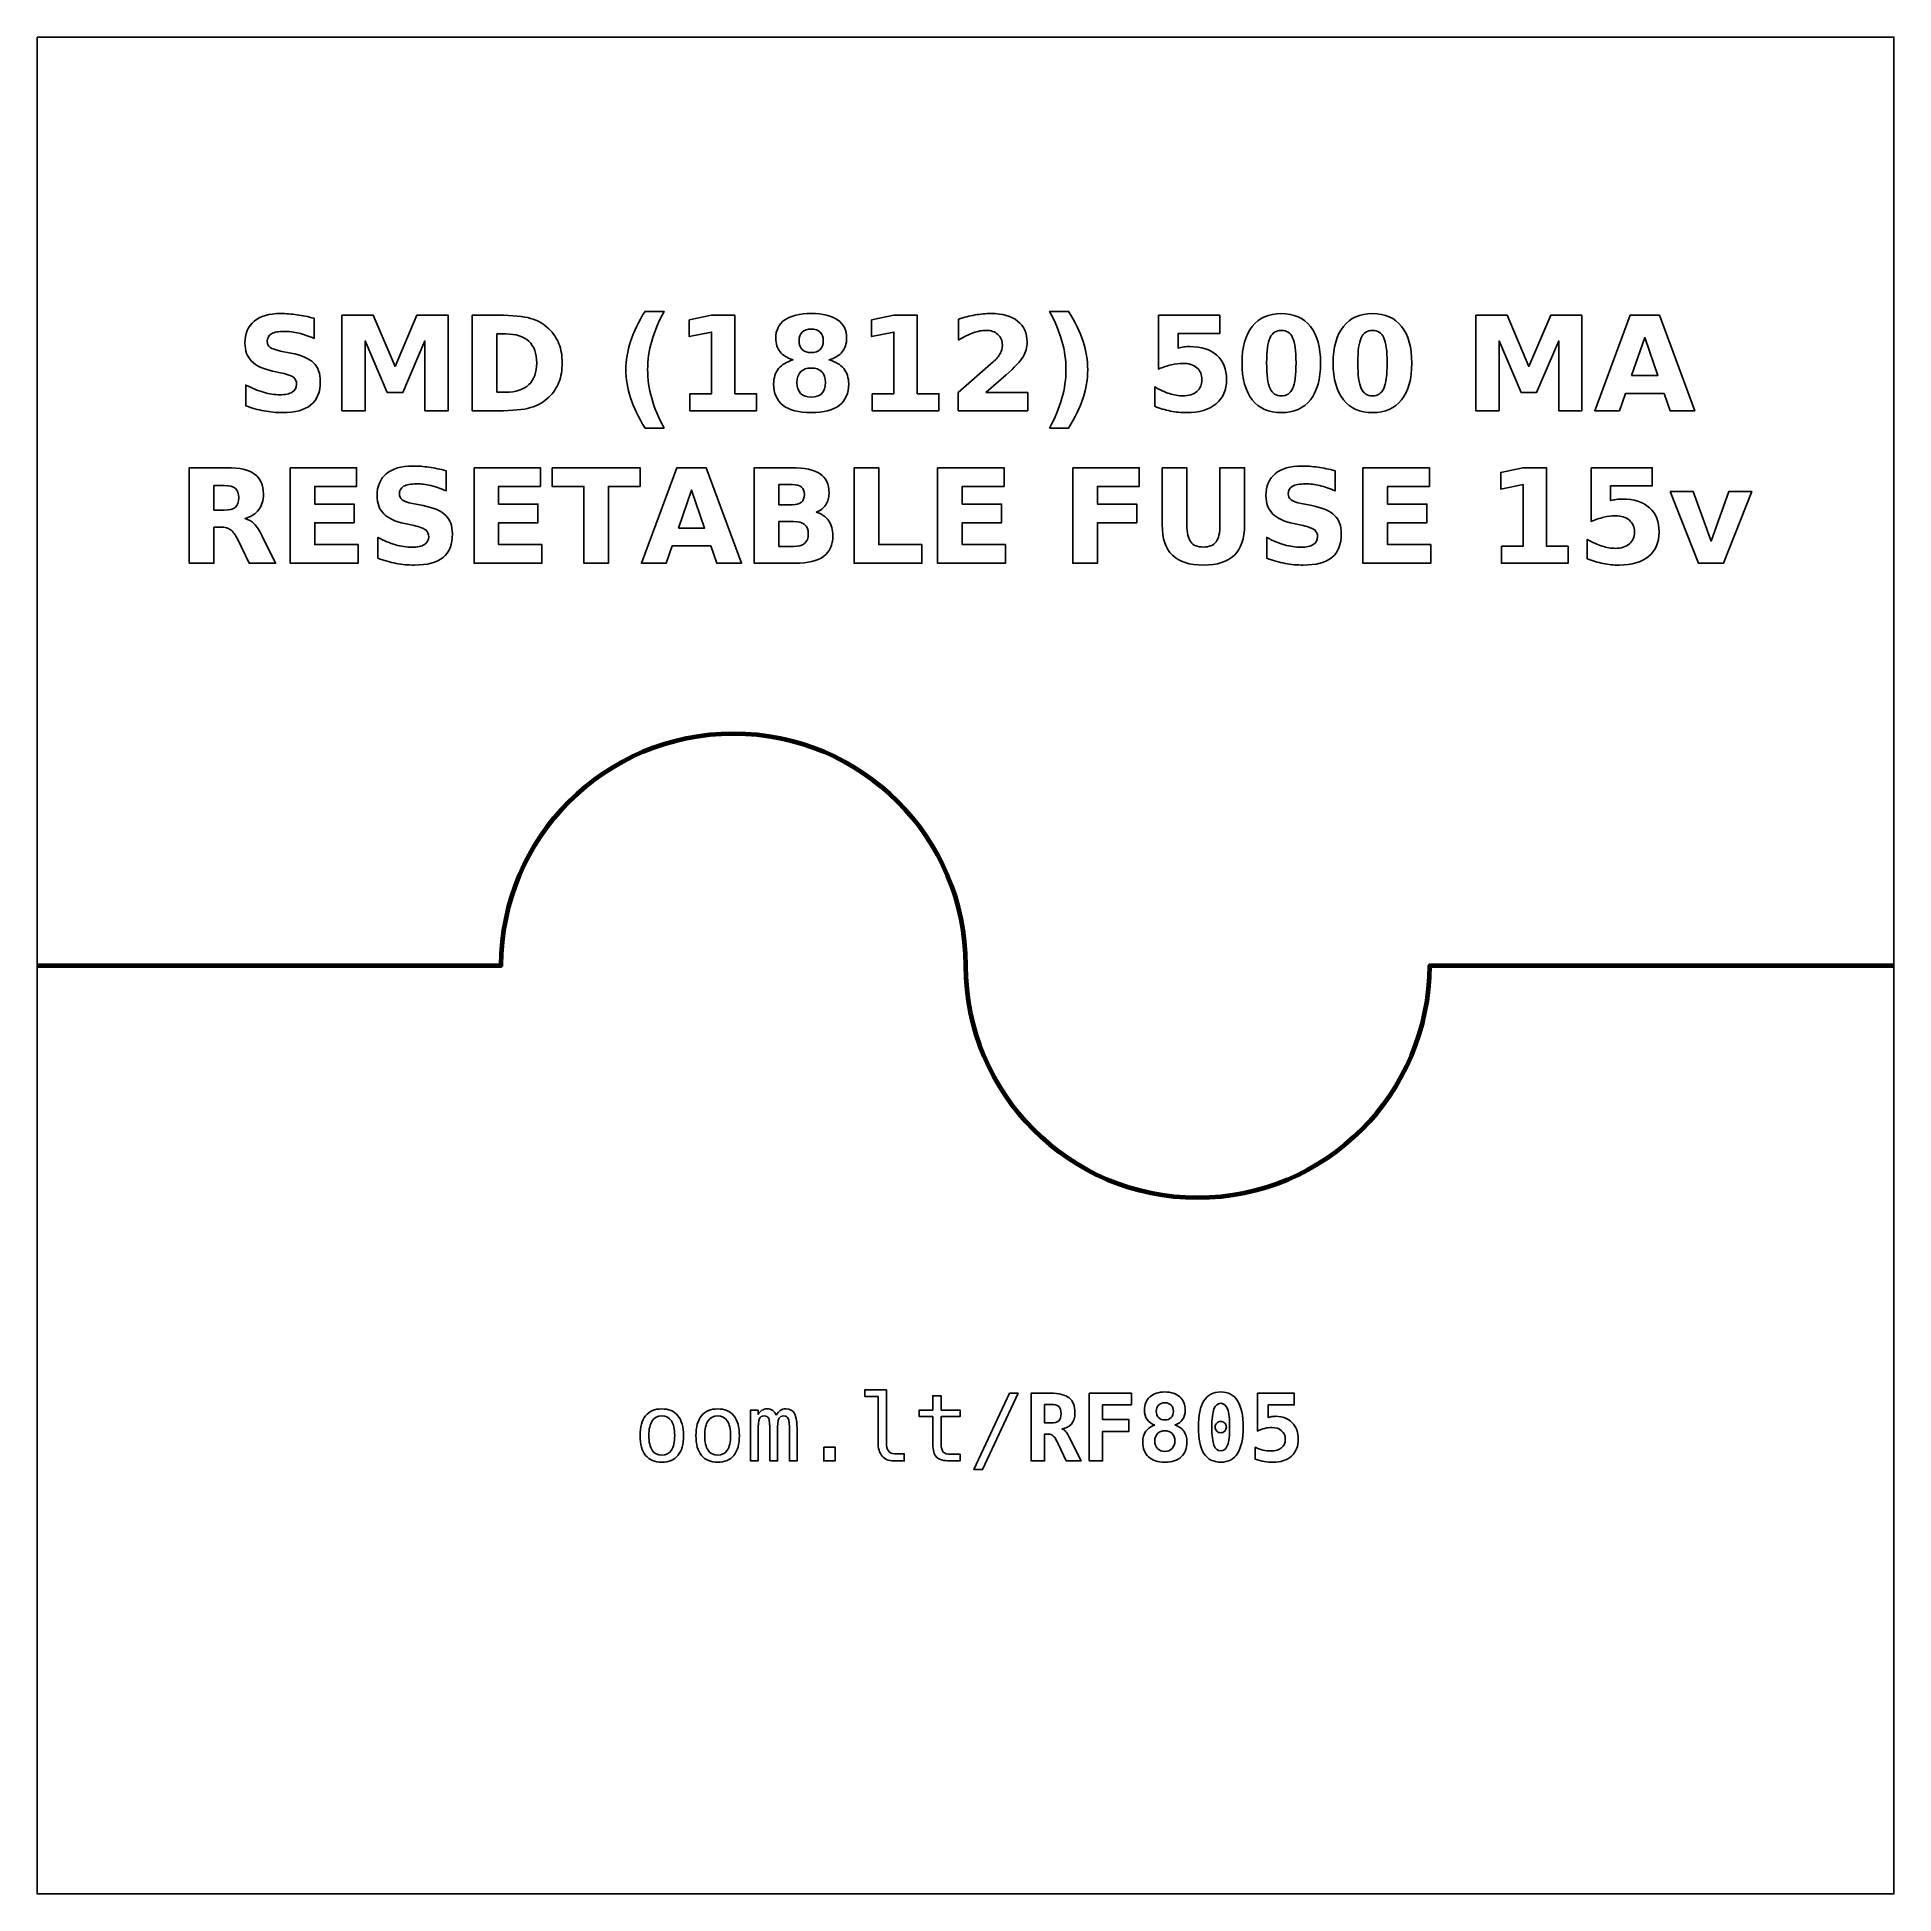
# Model space of a CAD drawing. Header units: centimetres. Extents: x -11.5 to -9.5, y -15.85 to -13.85.
import ezdxf

# ---------------------------------------------------------------- set-up
doc = ezdxf.new("R2010")
doc.units = ezdxf.units.CM
doc.header["$MEASUREMENT"] = 0
doc.layers.add('Layer 1', color=7, linetype='Continuous')

msp = doc.modelspace()

# ---------------------------------------------------------------- linework, layer by layer
at = {"layer": 'Layer 1', "color": 7}
msp.add_open_spline([(-11.5, -13.85), (-11.5, -13.85), (-9.5, -13.85), (-9.5, -13.85), (-9.5, -13.85), (-9.5, -13.85), (-9.5, -15.85), (-9.5, -15.85), (-9.5, -15.85), (-9.5, -15.85), (-11.5, -15.85), (-11.5, -15.85), (-11.5, -15.85), (-11.5, -15.85), (-11.5, -13.85), (-11.5, -13.85)], degree=3, knots=[0, 0, 0, 0, 0.25, 0.25, 0.25, 0.25, 0.5, 0.5, 0.5, 0.5, 0.75, 0.75, 0.75, 0.75, 1, 1, 1, 1], dxfattribs=at)
at = {"layer": 'Layer 1', "color": 250}
for points, knots in [([(-11.20171, -14.15284), (-11.20171, -14.15284), (-11.20171, -14.17459), (-11.20171, -14.17459), (-11.20171, -14.17459), (-11.20736, -14.17207), (-11.21288, -14.17017), (-11.21824, -14.16888), (-11.21824, -14.16888), (-11.22363, -14.16758), (-11.22871, -14.16695), (-11.23348, -14.16695), (-11.23348, -14.16695), (-11.23981, -14.16695), (-11.24451, -14.16782), (-11.24755, -14.16956), (-11.24755, -14.16956), (-11.25058, -14.17132), (-11.25209, -14.17403), (-11.25209, -14.1777), (-11.25209, -14.1777), (-11.25209, -14.18045), (-11.25108, -14.18261), (-11.24903, -14.18414), (-11.24903, -14.18414), (-11.24698, -14.18567), (-11.24327, -14.18701), (-11.23788, -14.18811), (-11.23788, -14.18811), (-11.23788, -14.18811), (-11.22659, -14.19037), (-11.22659, -14.19037), (-11.22659, -14.19037), (-11.21514, -14.19268), (-11.20703, -14.19616), (-11.20221, -14.20086), (-11.20221, -14.20086), (-11.19738, -14.20554), (-11.19496, -14.2122), (-11.19496, -14.22083), (-11.19496, -14.22083), (-11.19496, -14.23219), (-11.19832, -14.24063), (-11.20505, -14.24616), (-11.20505, -14.24616), (-11.21178, -14.25168), (-11.22205, -14.25446), (-11.23588, -14.25446), (-11.23588, -14.25446), (-11.24242, -14.25446), (-11.24896, -14.25385), (-11.25552, -14.2526), (-11.25552, -14.2526), (-11.26208, -14.25135), (-11.26867, -14.24952), (-11.27523, -14.2471), (-11.27523, -14.2471), (-11.27523, -14.2471), (-11.27523, -14.22471), (-11.27523, -14.22471), (-11.27523, -14.22471), (-11.26867, -14.22819), (-11.26232, -14.23082), (-11.25618, -14.23259), (-11.25618, -14.23259), (-11.25004, -14.23435), (-11.24414, -14.23524), (-11.23845, -14.23524), (-11.23845, -14.23524), (-11.23266, -14.23524), (-11.22822, -14.23428), (-11.22514, -14.23235), (-11.22514, -14.23235), (-11.22205, -14.23042), (-11.22053, -14.22767), (-11.22053, -14.22407), (-11.22053, -14.22407), (-11.22053, -14.22087), (-11.22156, -14.21838), (-11.22365, -14.21664), (-11.22365, -14.21664), (-11.22575, -14.2149), (-11.22991, -14.21333), (-11.23617, -14.21196), (-11.23617, -14.21196), (-11.23617, -14.21196), (-11.24644, -14.20968), (-11.24644, -14.20968), (-11.24644, -14.20968), (-11.25672, -14.20747), (-11.26425, -14.20397), (-11.269, -14.19914), (-11.269, -14.19914), (-11.27375, -14.19432), (-11.27612, -14.18781), (-11.27612, -14.17965), (-11.27612, -14.17965), (-11.27612, -14.16939), (-11.27281, -14.16151), (-11.2662, -14.15601), (-11.2662, -14.15601), (-11.25959, -14.15048), (-11.25009, -14.14773), (-11.23767, -14.14773), (-11.23767, -14.14773), (-11.23203, -14.14773), (-11.22622, -14.14816), (-11.22024, -14.149), (-11.22024, -14.149), (-11.21427, -14.14985), (-11.20809, -14.15112), (-11.20171, -14.15284)], [0, 0, 0, 0, 0.0357143, 0.0357143, 0.0357143, 0.0357143, 0.0714286, 0.0714286, 0.0714286, 0.0714286, 0.1071429, 0.1071429, 0.1071429, 0.1071429, 0.1428571, 0.1428571, 0.1428571, 0.1428571, 0.1785714, 0.1785714, 0.1785714, 0.1785714, 0.2142857, 0.2142857, 0.2142857, 0.2142857, 0.25, 0.25, 0.25, 0.25, 0.2857143, 0.2857143, 0.2857143, 0.2857143, 0.3214286, 0.3214286, 0.3214286, 0.3214286, 0.3571429, 0.3571429, 0.3571429, 0.3571429, 0.3928571, 0.3928571, 0.3928571, 0.3928571, 0.4285714, 0.4285714, 0.4285714, 0.4285714, 0.4642857, 0.4642857, 0.4642857, 0.4642857, 0.5, 0.5, 0.5, 0.5, 0.5357143, 0.5357143, 0.5357143, 0.5357143, 0.5714286, 0.5714286, 0.5714286, 0.5714286, 0.6071429, 0.6071429, 0.6071429, 0.6071429, 0.6428571, 0.6428571, 0.6428571, 0.6428571, 0.6785714, 0.6785714, 0.6785714, 0.6785714, 0.7142857, 0.7142857, 0.7142857, 0.7142857, 0.75, 0.75, 0.75, 0.75, 0.7857143, 0.7857143, 0.7857143, 0.7857143, 0.8214286, 0.8214286, 0.8214286, 0.8214286, 0.8571429, 0.8571429, 0.8571429, 0.8571429, 0.8928571, 0.8928571, 0.8928571, 0.8928571, 0.9285714, 0.9285714, 0.9285714, 0.9285714, 0.9642857, 0.9642857, 0.9642857, 0.9642857, 1, 1, 1, 1]), ([(-11.17168, -14.14959), (-11.17168, -14.14959), (-11.13793, -14.14959), (-11.13793, -14.14959), (-11.13793, -14.14959), (-11.13793, -14.14959), (-11.11448, -14.20465), (-11.11448, -14.20465), (-11.11448, -14.20465), (-11.11448, -14.20465), (-11.09092, -14.14959), (-11.09092, -14.14959), (-11.09092, -14.14959), (-11.09092, -14.14959), (-11.05724, -14.14959), (-11.05724, -14.14959), (-11.05724, -14.14959), (-11.05724, -14.14959), (-11.05724, -14.25246), (-11.05724, -14.25246), (-11.05724, -14.25246), (-11.05724, -14.25246), (-11.08231, -14.25246), (-11.08231, -14.25246), (-11.08231, -14.25246), (-11.08231, -14.25246), (-11.08231, -14.17722), (-11.08231, -14.17722), (-11.08231, -14.17722), (-11.08231, -14.17722), (-11.10602, -14.23268), (-11.10602, -14.23268), (-11.10602, -14.23268), (-11.10602, -14.23268), (-11.12283, -14.23268), (-11.12283, -14.23268), (-11.12283, -14.23268), (-11.12283, -14.23268), (-11.14654, -14.17722), (-11.14654, -14.17722), (-11.14654, -14.17722), (-11.14654, -14.17722), (-11.14654, -14.25246), (-11.14654, -14.25246), (-11.14654, -14.25246), (-11.14654, -14.25246), (-11.17168, -14.25246), (-11.17168, -14.25246), (-11.17168, -14.25246), (-11.17168, -14.25246), (-11.17168, -14.14959), (-11.17168, -14.14959)], [0, 0, 0, 0, 0.0769231, 0.0769231, 0.0769231, 0.0769231, 0.1538462, 0.1538462, 0.1538462, 0.1538462, 0.2307692, 0.2307692, 0.2307692, 0.2307692, 0.3076923, 0.3076923, 0.3076923, 0.3076923, 0.3846154, 0.3846154, 0.3846154, 0.3846154, 0.4615385, 0.4615385, 0.4615385, 0.4615385, 0.5384615, 0.5384615, 0.5384615, 0.5384615, 0.6153846, 0.6153846, 0.6153846, 0.6153846, 0.6923077, 0.6923077, 0.6923077, 0.6923077, 0.7692308, 0.7692308, 0.7692308, 0.7692308, 0.8461538, 0.8461538, 0.8461538, 0.8461538, 0.9230769, 0.9230769, 0.9230769, 0.9230769, 1, 1, 1, 1]), ([(-11.03125, -14.14959), (-11.03125, -14.14959), (-11.00326, -14.14959), (-11.00326, -14.14959), (-11.00326, -14.14959), (-10.98765, -14.14959), (-10.97603, -14.1507), (-10.96839, -14.15293), (-10.96839, -14.15293), (-10.96074, -14.15516), (-10.95418, -14.15893), (-10.9487, -14.16427), (-10.9487, -14.16427), (-10.94388, -14.1689), (-10.94031, -14.17426), (-10.93795, -14.18033), (-10.93795, -14.18033), (-10.93563, -14.18637), (-10.93445, -14.19324), (-10.93445, -14.20093), (-10.93445, -14.20093), (-10.93445, -14.20869), (-10.93563, -14.21561), (-10.93795, -14.2217), (-10.93795, -14.2217), (-10.94031, -14.22779), (-10.94388, -14.23315), (-10.9487, -14.23778), (-10.9487, -14.23778), (-10.95423, -14.24312), (-10.96084, -14.24689), (-10.96855, -14.24912), (-10.96855, -14.24912), (-10.97627, -14.25135), (-10.98784, -14.25246), (-11.00326, -14.25246), (-11.00326, -14.25246), (-11.00326, -14.25246), (-11.03125, -14.25246), (-11.03125, -14.25246), (-11.03125, -14.25246), (-11.03125, -14.25246), (-11.03125, -14.14959), (-11.03125, -14.14959)], [0, 0, 0, 0, 0.0909091, 0.0909091, 0.0909091, 0.0909091, 0.1818182, 0.1818182, 0.1818182, 0.1818182, 0.2727273, 0.2727273, 0.2727273, 0.2727273, 0.3636364, 0.3636364, 0.3636364, 0.3636364, 0.4545455, 0.4545455, 0.4545455, 0.4545455, 0.5454545, 0.5454545, 0.5454545, 0.5454545, 0.6363636, 0.6363636, 0.6363636, 0.6363636, 0.7272727, 0.7272727, 0.7272727, 0.7272727, 0.8181818, 0.8181818, 0.8181818, 0.8181818, 0.9090909, 0.9090909, 0.9090909, 0.9090909, 1, 1, 1, 1]), ([(-10.82476, -14.27106), (-10.82476, -14.27106), (-10.84522, -14.27106), (-10.84522, -14.27106), (-10.84522, -14.27106), (-10.85225, -14.25973), (-10.85745, -14.24893), (-10.86079, -14.2387), (-10.86079, -14.2387), (-10.86415, -14.22849), (-10.86582, -14.21836), (-10.86582, -14.20829), (-10.86582, -14.20829), (-10.86582, -14.19823), (-10.86413, -14.18804), (-10.86077, -14.17774), (-10.86077, -14.17774), (-10.85738, -14.16742), (-10.85221, -14.15665), (-10.84522, -14.14538), (-10.84522, -14.14538), (-10.84522, -14.14538), (-10.82476, -14.14538), (-10.82476, -14.14538), (-10.82476, -14.14538), (-10.83064, -14.15627), (-10.83504, -14.16692), (-10.83798, -14.17732), (-10.83798, -14.17732), (-10.84092, -14.18771), (-10.8424, -14.19799), (-10.8424, -14.20815), (-10.8424, -14.20815), (-10.8424, -14.21831), (-10.84094, -14.22859), (-10.83803, -14.23903), (-10.83803, -14.23903), (-10.83511, -14.24945), (-10.83069, -14.26013), (-10.82476, -14.27106)], [0, 0, 0, 0, 0.1, 0.1, 0.1, 0.1, 0.2, 0.2, 0.2, 0.2, 0.3, 0.3, 0.3, 0.3, 0.4, 0.4, 0.4, 0.4, 0.5, 0.5, 0.5, 0.5, 0.6, 0.6, 0.6, 0.6, 0.7, 0.7, 0.7, 0.7, 0.8, 0.8, 0.8, 0.8, 0.9, 0.9, 0.9, 0.9, 1, 1, 1, 1]), ([(-10.79694, -14.23414), (-10.79694, -14.23414), (-10.77351, -14.23414), (-10.77351, -14.23414), (-10.77351, -14.23414), (-10.77351, -14.23414), (-10.77351, -14.16765), (-10.77351, -14.16765), (-10.77351, -14.16765), (-10.77351, -14.16765), (-10.79755, -14.17262), (-10.79755, -14.17262), (-10.79755, -14.17262), (-10.79755, -14.17262), (-10.79755, -14.15455), (-10.79755, -14.15455), (-10.79755, -14.15455), (-10.79755, -14.15455), (-10.77365, -14.14959), (-10.77365, -14.14959), (-10.77365, -14.14959), (-10.77365, -14.14959), (-10.74844, -14.14959), (-10.74844, -14.14959), (-10.74844, -14.14959), (-10.74844, -14.14959), (-10.74844, -14.23414), (-10.74844, -14.23414), (-10.74844, -14.23414), (-10.74844, -14.23414), (-10.72502, -14.23414), (-10.72502, -14.23414), (-10.72502, -14.23414), (-10.72502, -14.23414), (-10.72502, -14.25246), (-10.72502, -14.25246), (-10.72502, -14.25246), (-10.72502, -14.25246), (-10.79694, -14.25246), (-10.79694, -14.25246), (-10.79694, -14.25246), (-10.79694, -14.25246), (-10.79694, -14.23414), (-10.79694, -14.23414)], [0, 0, 0, 0, 0.0909091, 0.0909091, 0.0909091, 0.0909091, 0.1818182, 0.1818182, 0.1818182, 0.1818182, 0.2727273, 0.2727273, 0.2727273, 0.2727273, 0.3636364, 0.3636364, 0.3636364, 0.3636364, 0.4545455, 0.4545455, 0.4545455, 0.4545455, 0.5454545, 0.5454545, 0.5454545, 0.5454545, 0.6363636, 0.6363636, 0.6363636, 0.6363636, 0.7272727, 0.7272727, 0.7272727, 0.7272727, 0.8181818, 0.8181818, 0.8181818, 0.8181818, 0.9090909, 0.9090909, 0.9090909, 0.9090909, 1, 1, 1, 1]), ([(-10.68553, -14.19769), (-10.69176, -14.1958), (-10.69647, -14.19291), (-10.69964, -14.18901), (-10.69964, -14.18901), (-10.70282, -14.1851), (-10.70439, -14.18024), (-10.70439, -14.1744), (-10.70439, -14.1744), (-10.70439, -14.16572), (-10.70115, -14.15909), (-10.69468, -14.15455), (-10.69468, -14.15455), (-10.68821, -14.15001), (-10.67869, -14.14773), (-10.66615, -14.14773), (-10.66615, -14.14773), (-10.65371, -14.14773), (-10.64423, -14.14999), (-10.63776, -14.15453), (-10.63776, -14.15453), (-10.6313, -14.15905), (-10.62805, -14.16568), (-10.62805, -14.1744), (-10.62805, -14.1744), (-10.62805, -14.18024), (-10.62965, -14.1851), (-10.63282, -14.18901), (-10.63282, -14.18901), (-10.63602, -14.19291), (-10.64075, -14.1958), (-10.64698, -14.19769), (-10.64698, -14.19769), (-10.64, -14.19961), (-10.63473, -14.20274), (-10.63118, -14.20709), (-10.63118, -14.20709), (-10.62763, -14.21142), (-10.62584, -14.2169), (-10.62584, -14.22353), (-10.62584, -14.22353), (-10.62584, -14.23372), (-10.62923, -14.24143), (-10.636, -14.24663), (-10.636, -14.24663), (-10.64277, -14.25185), (-10.65284, -14.25446), (-10.66615, -14.25446), (-10.66615, -14.25446), (-10.67953, -14.25446), (-10.68962, -14.25185), (-10.69644, -14.24663), (-10.69644, -14.24663), (-10.70326, -14.24143), (-10.70667, -14.23372), (-10.70667, -14.22353), (-10.70667, -14.22353), (-10.70667, -14.2169), (-10.70488, -14.21142), (-10.70133, -14.20709), (-10.70133, -14.20709), (-10.69778, -14.20274), (-10.69251, -14.19961), (-10.68553, -14.19769)], [0, 0, 0, 0, 0.0625, 0.0625, 0.0625, 0.0625, 0.125, 0.125, 0.125, 0.125, 0.1875, 0.1875, 0.1875, 0.1875, 0.25, 0.25, 0.25, 0.25, 0.3125, 0.3125, 0.3125, 0.3125, 0.375, 0.375, 0.375, 0.375, 0.4375, 0.4375, 0.4375, 0.4375, 0.5, 0.5, 0.5, 0.5, 0.5625, 0.5625, 0.5625, 0.5625, 0.625, 0.625, 0.625, 0.625, 0.6875, 0.6875, 0.6875, 0.6875, 0.75, 0.75, 0.75, 0.75, 0.8125, 0.8125, 0.8125, 0.8125, 0.875, 0.875, 0.875, 0.875, 0.9375, 0.9375, 0.9375, 0.9375, 1, 1, 1, 1]), ([(-10.60056, -14.23414), (-10.60056, -14.23414), (-10.57713, -14.23414), (-10.57713, -14.23414), (-10.57713, -14.23414), (-10.57713, -14.23414), (-10.57713, -14.16765), (-10.57713, -14.16765), (-10.57713, -14.16765), (-10.57713, -14.16765), (-10.60117, -14.17262), (-10.60117, -14.17262), (-10.60117, -14.17262), (-10.60117, -14.17262), (-10.60117, -14.15455), (-10.60117, -14.15455), (-10.60117, -14.15455), (-10.60117, -14.15455), (-10.57727, -14.14959), (-10.57727, -14.14959), (-10.57727, -14.14959), (-10.57727, -14.14959), (-10.55206, -14.14959), (-10.55206, -14.14959), (-10.55206, -14.14959), (-10.55206, -14.14959), (-10.55206, -14.23414), (-10.55206, -14.23414), (-10.55206, -14.23414), (-10.55206, -14.23414), (-10.52864, -14.23414), (-10.52864, -14.23414), (-10.52864, -14.23414), (-10.52864, -14.23414), (-10.52864, -14.25246), (-10.52864, -14.25246), (-10.52864, -14.25246), (-10.52864, -14.25246), (-10.60056, -14.25246), (-10.60056, -14.25246), (-10.60056, -14.25246), (-10.60056, -14.25246), (-10.60056, -14.23414), (-10.60056, -14.23414)], [0, 0, 0, 0, 0.0909091, 0.0909091, 0.0909091, 0.0909091, 0.1818182, 0.1818182, 0.1818182, 0.1818182, 0.2727273, 0.2727273, 0.2727273, 0.2727273, 0.3636364, 0.3636364, 0.3636364, 0.3636364, 0.4545455, 0.4545455, 0.4545455, 0.4545455, 0.5454545, 0.5454545, 0.5454545, 0.5454545, 0.6363636, 0.6363636, 0.6363636, 0.6363636, 0.7272727, 0.7272727, 0.7272727, 0.7272727, 0.8181818, 0.8181818, 0.8181818, 0.8181818, 0.9090909, 0.9090909, 0.9090909, 0.9090909, 1, 1, 1, 1]), ([(-10.47824, -14.23296), (-10.47824, -14.23296), (-10.43296, -14.23296), (-10.43296, -14.23296), (-10.43296, -14.23296), (-10.43296, -14.23296), (-10.43296, -14.25246), (-10.43296, -14.25246), (-10.43296, -14.25246), (-10.43296, -14.25246), (-10.50773, -14.25246), (-10.50773, -14.25246), (-10.50773, -14.25246), (-10.50773, -14.25246), (-10.50773, -14.23296), (-10.50773, -14.23296), (-10.50773, -14.23296), (-10.50773, -14.23296), (-10.47017, -14.19983), (-10.47017, -14.19983), (-10.47017, -14.19983), (-10.46681, -14.19679), (-10.46434, -14.19383), (-10.46274, -14.19094), (-10.46274, -14.19094), (-10.46112, -14.18804), (-10.46032, -14.18503), (-10.46032, -14.1819), (-10.46032, -14.1819), (-10.46032, -14.17708), (-10.46194, -14.1732), (-10.46518, -14.17026), (-10.46518, -14.17026), (-10.46841, -14.16732), (-10.47271, -14.16587), (-10.4781, -14.16587), (-10.4781, -14.16587), (-10.48223, -14.16587), (-10.48675, -14.16676), (-10.49167, -14.16852), (-10.49167, -14.16852), (-10.49658, -14.17029), (-10.50185, -14.17292), (-10.50745, -14.1764), (-10.50745, -14.1764), (-10.50745, -14.1764), (-10.50745, -14.1538), (-10.50745, -14.1538), (-10.50745, -14.1538), (-10.50147, -14.15183), (-10.49557, -14.15032), (-10.48974, -14.14929), (-10.48974, -14.14929), (-10.4839, -14.14825), (-10.47819, -14.14773), (-10.47257, -14.14773), (-10.47257, -14.14773), (-10.46027, -14.14773), (-10.4507, -14.15044), (-10.44388, -14.15587), (-10.44388, -14.15587), (-10.43706, -14.16128), (-10.43365, -14.16883), (-10.43365, -14.17854), (-10.43365, -14.17854), (-10.43365, -14.18414), (-10.4351, -14.18936), (-10.438, -14.19421), (-10.438, -14.19421), (-10.44089, -14.19905), (-10.44698, -14.20554), (-10.45625, -14.21368), (-10.45625, -14.21368), (-10.45625, -14.21368), (-10.47824, -14.23296), (-10.47824, -14.23296)], [0, 0, 0, 0, 0.0526316, 0.0526316, 0.0526316, 0.0526316, 0.1052632, 0.1052632, 0.1052632, 0.1052632, 0.1578947, 0.1578947, 0.1578947, 0.1578947, 0.2105263, 0.2105263, 0.2105263, 0.2105263, 0.2631579, 0.2631579, 0.2631579, 0.2631579, 0.3157895, 0.3157895, 0.3157895, 0.3157895, 0.3684211, 0.3684211, 0.3684211, 0.3684211, 0.4210526, 0.4210526, 0.4210526, 0.4210526, 0.4736842, 0.4736842, 0.4736842, 0.4736842, 0.5263158, 0.5263158, 0.5263158, 0.5263158, 0.5789474, 0.5789474, 0.5789474, 0.5789474, 0.6315789, 0.6315789, 0.6315789, 0.6315789, 0.6842105, 0.6842105, 0.6842105, 0.6842105, 0.7368421, 0.7368421, 0.7368421, 0.7368421, 0.7894737, 0.7894737, 0.7894737, 0.7894737, 0.8421053, 0.8421053, 0.8421053, 0.8421053, 0.8947368, 0.8947368, 0.8947368, 0.8947368, 0.9473684, 0.9473684, 0.9473684, 0.9473684, 1, 1, 1, 1]), ([(-10.40942, -14.27106), (-10.40354, -14.26013), (-10.39912, -14.24945), (-10.39618, -14.23903), (-10.39618, -14.23903), (-10.39324, -14.22859), (-10.39178, -14.21831), (-10.39178, -14.20815), (-10.39178, -14.20815), (-10.39178, -14.19799), (-10.39324, -14.18771), (-10.39618, -14.17732), (-10.39618, -14.17732), (-10.39912, -14.16692), (-10.40354, -14.15627), (-10.40942, -14.14538), (-10.40942, -14.14538), (-10.40942, -14.14538), (-10.38896, -14.14538), (-10.38896, -14.14538), (-10.38896, -14.14538), (-10.38198, -14.15665), (-10.3768, -14.16742), (-10.37341, -14.17774), (-10.37341, -14.17774), (-10.37005, -14.18804), (-10.36836, -14.19823), (-10.36836, -14.20829), (-10.36836, -14.20829), (-10.36836, -14.21836), (-10.37003, -14.22849), (-10.37339, -14.2387), (-10.37339, -14.2387), (-10.37673, -14.24893), (-10.38193, -14.25973), (-10.38896, -14.27106), (-10.38896, -14.27106), (-10.38896, -14.27106), (-10.40942, -14.27106), (-10.40942, -14.27106)], [0, 0, 0, 0, 0.1, 0.1, 0.1, 0.1, 0.2, 0.2, 0.2, 0.2, 0.3, 0.3, 0.3, 0.3, 0.4, 0.4, 0.4, 0.4, 0.5, 0.5, 0.5, 0.5, 0.6, 0.6, 0.6, 0.6, 0.7, 0.7, 0.7, 0.7, 0.8, 0.8, 0.8, 0.8, 0.9, 0.9, 0.9, 0.9, 1, 1, 1, 1]), ([(-10.29213, -14.14959), (-10.29213, -14.14959), (-10.22619, -14.14959), (-10.22619, -14.14959), (-10.22619, -14.14959), (-10.22619, -14.14959), (-10.22619, -14.16909), (-10.22619, -14.16909), (-10.22619, -14.16909), (-10.22619, -14.16909), (-10.27099, -14.16909), (-10.27099, -14.16909), (-10.27099, -14.16909), (-10.27099, -14.16909), (-10.27099, -14.18501), (-10.27099, -14.18501), (-10.27099, -14.18501), (-10.26897, -14.18447), (-10.26694, -14.18405), (-10.2649, -14.18374), (-10.2649, -14.18374), (-10.26285, -14.18343), (-10.26071, -14.18329), (-10.25852, -14.18329), (-10.25852, -14.18329), (-10.24597, -14.18329), (-10.23621, -14.18642), (-10.22922, -14.1927), (-10.22922, -14.1927), (-10.22224, -14.19896), (-10.21876, -14.2077), (-10.21876, -14.2189), (-10.21876, -14.2189), (-10.21876, -14.23002), (-10.22257, -14.23873), (-10.23016, -14.24503), (-10.23016, -14.24503), (-10.23776, -14.25131), (-10.24832, -14.25446), (-10.26182, -14.25446), (-10.26182, -14.25446), (-10.26765, -14.25446), (-10.27344, -14.25389), (-10.27915, -14.25277), (-10.27915, -14.25277), (-10.28487, -14.25164), (-10.29056, -14.24994), (-10.2962, -14.24764), (-10.2962, -14.24764), (-10.2962, -14.24764), (-10.2962, -14.22675), (-10.2962, -14.22675), (-10.2962, -14.22675), (-10.2906, -14.22998), (-10.28529, -14.23238), (-10.28026, -14.23397), (-10.28026, -14.23397), (-10.27522, -14.2356), (-10.27047, -14.2364), (-10.26603, -14.2364), (-10.26603, -14.2364), (-10.25958, -14.2364), (-10.25453, -14.23482), (-10.25083, -14.23167), (-10.25083, -14.23167), (-10.24714, -14.22854), (-10.24528, -14.22429), (-10.24528, -14.2189), (-10.24528, -14.2189), (-10.24528, -14.21349), (-10.24714, -14.20923), (-10.25083, -14.20611), (-10.25083, -14.20611), (-10.25453, -14.20298), (-10.25958, -14.20143), (-10.26603, -14.20143), (-10.26603, -14.20143), (-10.26984, -14.20143), (-10.27391, -14.20192), (-10.27821, -14.20291), (-10.27821, -14.20291), (-10.28254, -14.20389), (-10.28717, -14.20542), (-10.29213, -14.20749), (-10.29213, -14.20749), (-10.29213, -14.20749), (-10.29213, -14.14959), (-10.29213, -14.14959)], [0, 0, 0, 0, 0.0454545, 0.0454545, 0.0454545, 0.0454545, 0.0909091, 0.0909091, 0.0909091, 0.0909091, 0.1363636, 0.1363636, 0.1363636, 0.1363636, 0.1818182, 0.1818182, 0.1818182, 0.1818182, 0.2272727, 0.2272727, 0.2272727, 0.2272727, 0.2727273, 0.2727273, 0.2727273, 0.2727273, 0.3181818, 0.3181818, 0.3181818, 0.3181818, 0.3636364, 0.3636364, 0.3636364, 0.3636364, 0.4090909, 0.4090909, 0.4090909, 0.4090909, 0.4545455, 0.4545455, 0.4545455, 0.4545455, 0.5, 0.5, 0.5, 0.5, 0.5454545, 0.5454545, 0.5454545, 0.5454545, 0.5909091, 0.5909091, 0.5909091, 0.5909091, 0.6363636, 0.6363636, 0.6363636, 0.6363636, 0.6818182, 0.6818182, 0.6818182, 0.6818182, 0.7272727, 0.7272727, 0.7272727, 0.7272727, 0.7727273, 0.7727273, 0.7727273, 0.7727273, 0.8181818, 0.8181818, 0.8181818, 0.8181818, 0.8636364, 0.8636364, 0.8636364, 0.8636364, 0.9090909, 0.9090909, 0.9090909, 0.9090909, 0.9545455, 0.9545455, 0.9545455, 0.9545455, 1, 1, 1, 1]), ([(-10.11746, -14.20112), (-10.11746, -14.21817), (-10.12113, -14.23132), (-10.12849, -14.24058), (-10.12849, -14.24058), (-10.13583, -14.24983), (-10.14627, -14.25446), (-10.15977, -14.25446), (-10.15977, -14.25446), (-10.17332, -14.25446), (-10.18378, -14.24983), (-10.19112, -14.24058), (-10.19112, -14.24058), (-10.19848, -14.23132), (-10.20215, -14.21817), (-10.20215, -14.20112), (-10.20215, -14.20112), (-10.20215, -14.18405), (-10.19848, -14.17087), (-10.19112, -14.16161), (-10.19112, -14.16161), (-10.18378, -14.15237), (-10.17332, -14.14773), (-10.15977, -14.14773), (-10.15977, -14.14773), (-10.14627, -14.14773), (-10.13583, -14.15237), (-10.12849, -14.16161), (-10.12849, -14.16161), (-10.12113, -14.17087), (-10.11746, -14.18405), (-10.11746, -14.20112)], [0, 0, 0, 0, 0.125, 0.125, 0.125, 0.125, 0.25, 0.25, 0.25, 0.25, 0.375, 0.375, 0.375, 0.375, 0.5, 0.5, 0.5, 0.5, 0.625, 0.625, 0.625, 0.625, 0.75, 0.75, 0.75, 0.75, 0.875, 0.875, 0.875, 0.875, 1, 1, 1, 1]), ([(-10.01927, -14.20112), (-10.01927, -14.21817), (-10.02294, -14.23132), (-10.0303, -14.24058), (-10.0303, -14.24058), (-10.03764, -14.24983), (-10.04808, -14.25446), (-10.06158, -14.25446), (-10.06158, -14.25446), (-10.07513, -14.25446), (-10.08559, -14.24983), (-10.09293, -14.24058), (-10.09293, -14.24058), (-10.10029, -14.23132), (-10.10396, -14.21817), (-10.10396, -14.20112), (-10.10396, -14.20112), (-10.10396, -14.18405), (-10.10029, -14.17087), (-10.09293, -14.16161), (-10.09293, -14.16161), (-10.08559, -14.15237), (-10.07513, -14.14773), (-10.06158, -14.14773), (-10.06158, -14.14773), (-10.04808, -14.14773), (-10.03764, -14.15237), (-10.0303, -14.16161), (-10.0303, -14.16161), (-10.02294, -14.17087), (-10.01927, -14.18405), (-10.01927, -14.20112)], [0, 0, 0, 0, 0.125, 0.125, 0.125, 0.125, 0.25, 0.25, 0.25, 0.25, 0.375, 0.375, 0.375, 0.375, 0.5, 0.5, 0.5, 0.5, 0.625, 0.625, 0.625, 0.625, 0.75, 0.75, 0.75, 0.75, 0.875, 0.875, 0.875, 0.875, 1, 1, 1, 1]), ([(-9.95043, -14.14959), (-9.95043, -14.14959), (-9.91668, -14.14959), (-9.91668, -14.14959), (-9.91668, -14.14959), (-9.91668, -14.14959), (-9.89323, -14.20465), (-9.89323, -14.20465), (-9.89323, -14.20465), (-9.89323, -14.20465), (-9.86967, -14.14959), (-9.86967, -14.14959), (-9.86967, -14.14959), (-9.86967, -14.14959), (-9.83599, -14.14959), (-9.83599, -14.14959), (-9.83599, -14.14959), (-9.83599, -14.14959), (-9.83599, -14.25246), (-9.83599, -14.25246), (-9.83599, -14.25246), (-9.83599, -14.25246), (-9.86106, -14.25246), (-9.86106, -14.25246), (-9.86106, -14.25246), (-9.86106, -14.25246), (-9.86106, -14.17722), (-9.86106, -14.17722), (-9.86106, -14.17722), (-9.86106, -14.17722), (-9.88477, -14.23268), (-9.88477, -14.23268), (-9.88477, -14.23268), (-9.88477, -14.23268), (-9.90158, -14.23268), (-9.90158, -14.23268), (-9.90158, -14.23268), (-9.90158, -14.23268), (-9.92529, -14.17722), (-9.92529, -14.17722), (-9.92529, -14.17722), (-9.92529, -14.17722), (-9.92529, -14.25246), (-9.92529, -14.25246), (-9.92529, -14.25246), (-9.92529, -14.25246), (-9.95043, -14.25246), (-9.95043, -14.25246), (-9.95043, -14.25246), (-9.95043, -14.25246), (-9.95043, -14.14959), (-9.95043, -14.14959)], [0, 0, 0, 0, 0.0769231, 0.0769231, 0.0769231, 0.0769231, 0.1538462, 0.1538462, 0.1538462, 0.1538462, 0.2307692, 0.2307692, 0.2307692, 0.2307692, 0.3076923, 0.3076923, 0.3076923, 0.3076923, 0.3846154, 0.3846154, 0.3846154, 0.3846154, 0.4615385, 0.4615385, 0.4615385, 0.4615385, 0.5384615, 0.5384615, 0.5384615, 0.5384615, 0.6153846, 0.6153846, 0.6153846, 0.6153846, 0.6923077, 0.6923077, 0.6923077, 0.6923077, 0.7692308, 0.7692308, 0.7692308, 0.7692308, 0.8461538, 0.8461538, 0.8461538, 0.8461538, 0.9230769, 0.9230769, 0.9230769, 0.9230769, 1, 1, 1, 1]), ([(-9.74758, -14.23374), (-9.74758, -14.23374), (-9.78907, -14.23374), (-9.78907, -14.23374), (-9.78907, -14.23374), (-9.78907, -14.23374), (-9.79561, -14.25246), (-9.79561, -14.25246), (-9.79561, -14.25246), (-9.79561, -14.25246), (-9.82228, -14.25246), (-9.82228, -14.25246), (-9.82228, -14.25246), (-9.82228, -14.25246), (-9.78418, -14.14959), (-9.78418, -14.14959), (-9.78418, -14.14959), (-9.78418, -14.14959), (-9.75255, -14.14959), (-9.75255, -14.14959), (-9.75255, -14.14959), (-9.75255, -14.14959), (-9.71445, -14.25246), (-9.71445, -14.25246), (-9.71445, -14.25246), (-9.71445, -14.25246), (-9.74112, -14.25246), (-9.74112, -14.25246), (-9.74112, -14.25246), (-9.74112, -14.25246), (-9.74758, -14.23374), (-9.74758, -14.23374)], [0, 0, 0, 0, 0.125, 0.125, 0.125, 0.125, 0.25, 0.25, 0.25, 0.25, 0.375, 0.375, 0.375, 0.375, 0.5, 0.5, 0.5, 0.5, 0.625, 0.625, 0.625, 0.625, 0.75, 0.75, 0.75, 0.75, 0.875, 0.875, 0.875, 0.875, 1, 1, 1, 1]), ([(-11.00472, -14.16965), (-11.00472, -14.16965), (-11.00472, -14.2324), (-11.00472, -14.2324), (-11.00472, -14.2324), (-11.00472, -14.2324), (-10.99522, -14.2324), (-10.99522, -14.2324), (-10.99522, -14.2324), (-10.98438, -14.2324), (-10.9761, -14.22972), (-10.97039, -14.22433), (-10.97039, -14.22433), (-10.96467, -14.21897), (-10.9618, -14.21116), (-10.9618, -14.20093), (-10.9618, -14.20093), (-10.9618, -14.19072), (-10.96465, -14.18296), (-10.97034, -14.17765), (-10.97034, -14.17765), (-10.97603, -14.17231), (-10.98433, -14.16965), (-10.99522, -14.16965), (-10.99522, -14.16965), (-10.99522, -14.16965), (-11.00472, -14.16965), (-11.00472, -14.16965)], [0, 0, 0, 0, 0.1428571, 0.1428571, 0.1428571, 0.1428571, 0.2857143, 0.2857143, 0.2857143, 0.2857143, 0.4285714, 0.4285714, 0.4285714, 0.4285714, 0.5714286, 0.5714286, 0.5714286, 0.5714286, 0.7142857, 0.7142857, 0.7142857, 0.7142857, 0.8571429, 0.8571429, 0.8571429, 0.8571429, 1, 1, 1, 1]), ([(-10.67932, -14.17708), (-10.67932, -14.18118), (-10.67819, -14.18433), (-10.67591, -14.18651), (-10.67591, -14.18651), (-10.67363, -14.18873), (-10.67038, -14.18983), (-10.66615, -14.18983), (-10.66615, -14.18983), (-10.66201, -14.18983), (-10.65881, -14.18873), (-10.65658, -14.18651), (-10.65658, -14.18651), (-10.65432, -14.18433), (-10.65319, -14.18118), (-10.65319, -14.17708), (-10.65319, -14.17708), (-10.65319, -14.17299), (-10.65432, -14.16986), (-10.65658, -14.16768), (-10.65658, -14.16768), (-10.65881, -14.16549), (-10.66201, -14.16441), (-10.66615, -14.16441), (-10.66615, -14.16441), (-10.67038, -14.16441), (-10.67363, -14.16551), (-10.67591, -14.16772), (-10.67591, -14.16772), (-10.67819, -14.16991), (-10.67932, -14.17304), (-10.67932, -14.17708)], [0, 0, 0, 0, 0.125, 0.125, 0.125, 0.125, 0.25, 0.25, 0.25, 0.25, 0.375, 0.375, 0.375, 0.375, 0.5, 0.5, 0.5, 0.5, 0.625, 0.625, 0.625, 0.625, 0.75, 0.75, 0.75, 0.75, 0.875, 0.875, 0.875, 0.875, 1, 1, 1, 1]), ([(-10.14399, -14.20093), (-10.14399, -14.18807), (-10.14519, -14.17901), (-10.14761, -14.17374), (-10.14761, -14.17374), (-10.15001, -14.1685), (-10.15408, -14.16587), (-10.15977, -14.16587), (-10.15977, -14.16587), (-10.16546, -14.16587), (-10.16953, -14.1685), (-10.17198, -14.17374), (-10.17198, -14.17374), (-10.1744, -14.17901), (-10.17562, -14.18807), (-10.17562, -14.20093), (-10.17562, -14.20093), (-10.17562, -14.21391), (-10.1744, -14.22309), (-10.17198, -14.2284), (-10.17198, -14.2284), (-10.16953, -14.23374), (-10.16546, -14.2364), (-10.15977, -14.2364), (-10.15977, -14.2364), (-10.15413, -14.2364), (-10.15008, -14.23374), (-10.14763, -14.2284), (-10.14763, -14.2284), (-10.14521, -14.22309), (-10.14399, -14.21391), (-10.14399, -14.20093)], [0, 0, 0, 0, 0.125, 0.125, 0.125, 0.125, 0.25, 0.25, 0.25, 0.25, 0.375, 0.375, 0.375, 0.375, 0.5, 0.5, 0.5, 0.5, 0.625, 0.625, 0.625, 0.625, 0.75, 0.75, 0.75, 0.75, 0.875, 0.875, 0.875, 0.875, 1, 1, 1, 1]), ([(-10.0458, -14.20093), (-10.0458, -14.18807), (-10.047, -14.17901), (-10.04942, -14.17374), (-10.04942, -14.17374), (-10.05182, -14.1685), (-10.05589, -14.16587), (-10.06158, -14.16587), (-10.06158, -14.16587), (-10.06727, -14.16587), (-10.07134, -14.1685), (-10.07379, -14.17374), (-10.07379, -14.17374), (-10.07621, -14.17901), (-10.07743, -14.18807), (-10.07743, -14.20093), (-10.07743, -14.20093), (-10.07743, -14.21391), (-10.07621, -14.22309), (-10.07379, -14.2284), (-10.07379, -14.2284), (-10.07134, -14.23374), (-10.06727, -14.2364), (-10.06158, -14.2364), (-10.06158, -14.2364), (-10.05594, -14.2364), (-10.05189, -14.23374), (-10.04944, -14.2284), (-10.04944, -14.2284), (-10.04702, -14.22309), (-10.0458, -14.21391), (-10.0458, -14.20093)], [0, 0, 0, 0, 0.125, 0.125, 0.125, 0.125, 0.25, 0.25, 0.25, 0.25, 0.375, 0.375, 0.375, 0.375, 0.5, 0.5, 0.5, 0.5, 0.625, 0.625, 0.625, 0.625, 0.75, 0.75, 0.75, 0.75, 0.875, 0.875, 0.875, 0.875, 1, 1, 1, 1]), ([(-9.78246, -14.21464), (-9.78246, -14.21464), (-9.75426, -14.21464), (-9.75426, -14.21464), (-9.75426, -14.21464), (-9.75426, -14.21464), (-9.76833, -14.17372), (-9.76833, -14.17372), (-9.76833, -14.17372), (-9.76833, -14.17372), (-9.78246, -14.21464), (-9.78246, -14.21464)], [0, 0, 0, 0, 0.3333333, 0.3333333, 0.3333333, 0.3333333, 0.6666667, 0.6666667, 0.6666667, 0.6666667, 1, 1, 1, 1]), ([(-10.66615, -14.20643), (-10.67111, -14.20643), (-10.67495, -14.2078), (-10.6776, -14.2105), (-10.6776, -14.2105), (-10.68026, -14.21321), (-10.6816, -14.21709), (-10.6816, -14.22214), (-10.6816, -14.22214), (-10.6816, -14.2272), (-10.68026, -14.23106), (-10.6776, -14.23376), (-10.6776, -14.23376), (-10.67495, -14.23644), (-10.67111, -14.23778), (-10.66615, -14.23778), (-10.66615, -14.23778), (-10.66123, -14.23778), (-10.65747, -14.23644), (-10.65484, -14.23376), (-10.65484, -14.23376), (-10.65223, -14.23106), (-10.65091, -14.2272), (-10.65091, -14.22214), (-10.65091, -14.22214), (-10.65091, -14.21704), (-10.65223, -14.21316), (-10.65484, -14.21046), (-10.65484, -14.21046), (-10.65747, -14.20778), (-10.66123, -14.20643), (-10.66615, -14.20643)], [0, 0, 0, 0, 0.125, 0.125, 0.125, 0.125, 0.25, 0.25, 0.25, 0.25, 0.375, 0.375, 0.375, 0.375, 0.5, 0.5, 0.5, 0.5, 0.625, 0.625, 0.625, 0.625, 0.75, 0.75, 0.75, 0.75, 0.875, 0.875, 0.875, 0.875, 1, 1, 1, 1]), ([(-11.30953, -14.37779), (-11.30953, -14.37779), (-11.30953, -14.41671), (-11.30953, -14.41671), (-11.30953, -14.41671), (-11.30953, -14.41671), (-11.33606, -14.41671), (-11.33606, -14.41671), (-11.33606, -14.41671), (-11.33606, -14.41671), (-11.33606, -14.31384), (-11.33606, -14.31384), (-11.33606, -14.31384), (-11.33606, -14.31384), (-11.29554, -14.31384), (-11.29554, -14.31384), (-11.29554, -14.31384), (-11.28199, -14.31384), (-11.27204, -14.31612), (-11.26574, -14.32066), (-11.26574, -14.32066), (-11.25942, -14.3252), (-11.25626, -14.3324), (-11.25626, -14.34223), (-11.25626, -14.34223), (-11.25626, -14.34902), (-11.25791, -14.35462), (-11.26118, -14.35897), (-11.26118, -14.35897), (-11.26447, -14.36335), (-11.26943, -14.36657), (-11.27604, -14.36862), (-11.27604, -14.36862), (-11.27242, -14.36946), (-11.26915, -14.37132), (-11.26628, -14.37424), (-11.26628, -14.37424), (-11.26341, -14.37715), (-11.26052, -14.38157), (-11.25758, -14.3875), (-11.25758, -14.3875), (-11.25758, -14.3875), (-11.24316, -14.41671), (-11.24316, -14.41671), (-11.24316, -14.41671), (-11.24316, -14.41671), (-11.27143, -14.41671), (-11.27143, -14.41671), (-11.27143, -14.41671), (-11.27143, -14.41671), (-11.28397, -14.39115), (-11.28397, -14.39115), (-11.28397, -14.39115), (-11.28648, -14.38602), (-11.28905, -14.38249), (-11.29166, -14.38061), (-11.29166, -14.38061), (-11.29425, -14.37873), (-11.2977, -14.37779), (-11.30203, -14.37779), (-11.30203, -14.37779), (-11.30203, -14.37779), (-11.30953, -14.37779), (-11.30953, -14.37779)], [0, 0, 0, 0, 0.0625, 0.0625, 0.0625, 0.0625, 0.125, 0.125, 0.125, 0.125, 0.1875, 0.1875, 0.1875, 0.1875, 0.25, 0.25, 0.25, 0.25, 0.3125, 0.3125, 0.3125, 0.3125, 0.375, 0.375, 0.375, 0.375, 0.4375, 0.4375, 0.4375, 0.4375, 0.5, 0.5, 0.5, 0.5, 0.5625, 0.5625, 0.5625, 0.5625, 0.625, 0.625, 0.625, 0.625, 0.6875, 0.6875, 0.6875, 0.6875, 0.75, 0.75, 0.75, 0.75, 0.8125, 0.8125, 0.8125, 0.8125, 0.875, 0.875, 0.875, 0.875, 0.9375, 0.9375, 0.9375, 0.9375, 1, 1, 1, 1]), ([(-11.22741, -14.31384), (-11.22741, -14.31384), (-11.15582, -14.31384), (-11.15582, -14.31384), (-11.15582, -14.31384), (-11.15582, -14.31384), (-11.15582, -14.3339), (-11.15582, -14.3339), (-11.15582, -14.3339), (-11.15582, -14.3339), (-11.20088, -14.3339), (-11.20088, -14.3339), (-11.20088, -14.3339), (-11.20088, -14.3339), (-11.20088, -14.35305), (-11.20088, -14.35305), (-11.20088, -14.35305), (-11.20088, -14.35305), (-11.15853, -14.35305), (-11.15853, -14.35305), (-11.15853, -14.35305), (-11.15853, -14.35305), (-11.15853, -14.37311), (-11.15853, -14.37311), (-11.15853, -14.37311), (-11.15853, -14.37311), (-11.20088, -14.37311), (-11.20088, -14.37311), (-11.20088, -14.37311), (-11.20088, -14.37311), (-11.20088, -14.39665), (-11.20088, -14.39665), (-11.20088, -14.39665), (-11.20088, -14.39665), (-11.15432, -14.39665), (-11.15432, -14.39665), (-11.15432, -14.39665), (-11.15432, -14.39665), (-11.15432, -14.41671), (-11.15432, -14.41671), (-11.15432, -14.41671), (-11.15432, -14.41671), (-11.22741, -14.41671), (-11.22741, -14.41671), (-11.22741, -14.41671), (-11.22741, -14.41671), (-11.22741, -14.31384), (-11.22741, -14.31384)], [0, 0, 0, 0, 0.0833333, 0.0833333, 0.0833333, 0.0833333, 0.1666667, 0.1666667, 0.1666667, 0.1666667, 0.25, 0.25, 0.25, 0.25, 0.3333333, 0.3333333, 0.3333333, 0.3333333, 0.4166667, 0.4166667, 0.4166667, 0.4166667, 0.5, 0.5, 0.5, 0.5, 0.5833333, 0.5833333, 0.5833333, 0.5833333, 0.6666667, 0.6666667, 0.6666667, 0.6666667, 0.75, 0.75, 0.75, 0.75, 0.8333333, 0.8333333, 0.8333333, 0.8333333, 0.9166667, 0.9166667, 0.9166667, 0.9166667, 1, 1, 1, 1]), ([(-11.05942, -14.31709), (-11.05942, -14.31709), (-11.05942, -14.33884), (-11.05942, -14.33884), (-11.05942, -14.33884), (-11.06507, -14.33632), (-11.07059, -14.33442), (-11.07595, -14.33313), (-11.07595, -14.33313), (-11.08134, -14.33183), (-11.08642, -14.3312), (-11.09119, -14.3312), (-11.09119, -14.3312), (-11.09752, -14.3312), (-11.10222, -14.33207), (-11.10526, -14.33381), (-11.10526, -14.33381), (-11.10829, -14.33557), (-11.1098, -14.33828), (-11.1098, -14.34195), (-11.1098, -14.34195), (-11.1098, -14.3447), (-11.10879, -14.34686), (-11.10674, -14.34839), (-11.10674, -14.34839), (-11.10469, -14.34992), (-11.10098, -14.35126), (-11.09559, -14.35236), (-11.09559, -14.35236), (-11.09559, -14.35236), (-11.0843, -14.35462), (-11.0843, -14.35462), (-11.0843, -14.35462), (-11.07285, -14.35693), (-11.06474, -14.36041), (-11.05992, -14.36511), (-11.05992, -14.36511), (-11.05509, -14.36979), (-11.05267, -14.37645), (-11.05267, -14.38508), (-11.05267, -14.38508), (-11.05267, -14.39644), (-11.05603, -14.40488), (-11.06276, -14.41041), (-11.06276, -14.41041), (-11.06949, -14.41593), (-11.07976, -14.41871), (-11.09359, -14.41871), (-11.09359, -14.41871), (-11.10013, -14.41871), (-11.10667, -14.4181), (-11.11323, -14.41685), (-11.11323, -14.41685), (-11.11979, -14.4156), (-11.12638, -14.41377), (-11.13294, -14.41135), (-11.13294, -14.41135), (-11.13294, -14.41135), (-11.13294, -14.38896), (-11.13294, -14.38896), (-11.13294, -14.38896), (-11.12638, -14.39244), (-11.12003, -14.39507), (-11.11389, -14.39684), (-11.11389, -14.39684), (-11.10775, -14.3986), (-11.10185, -14.39949), (-11.09616, -14.39949), (-11.09616, -14.39949), (-11.09037, -14.39949), (-11.08593, -14.39853), (-11.08285, -14.3966), (-11.08285, -14.3966), (-11.07976, -14.39467), (-11.07824, -14.39192), (-11.07824, -14.38832), (-11.07824, -14.38832), (-11.07824, -14.38512), (-11.07927, -14.38263), (-11.08136, -14.38089), (-11.08136, -14.38089), (-11.08346, -14.37915), (-11.08762, -14.37758), (-11.09388, -14.37621), (-11.09388, -14.37621), (-11.09388, -14.37621), (-11.10415, -14.37393), (-11.10415, -14.37393), (-11.10415, -14.37393), (-11.11443, -14.37172), (-11.12196, -14.36822), (-11.12671, -14.36339), (-11.12671, -14.36339), (-11.13146, -14.35857), (-11.13383, -14.35206), (-11.13383, -14.3439), (-11.13383, -14.3439), (-11.13383, -14.33364), (-11.13052, -14.32576), (-11.12391, -14.32026), (-11.12391, -14.32026), (-11.1173, -14.31473), (-11.1078, -14.31198), (-11.09538, -14.31198), (-11.09538, -14.31198), (-11.08974, -14.31198), (-11.08393, -14.31241), (-11.07795, -14.31325), (-11.07795, -14.31325), (-11.07198, -14.3141), (-11.0658, -14.31537), (-11.05942, -14.31709)], [0, 0, 0, 0, 0.0357143, 0.0357143, 0.0357143, 0.0357143, 0.0714286, 0.0714286, 0.0714286, 0.0714286, 0.1071429, 0.1071429, 0.1071429, 0.1071429, 0.1428571, 0.1428571, 0.1428571, 0.1428571, 0.1785714, 0.1785714, 0.1785714, 0.1785714, 0.2142857, 0.2142857, 0.2142857, 0.2142857, 0.25, 0.25, 0.25, 0.25, 0.2857143, 0.2857143, 0.2857143, 0.2857143, 0.3214286, 0.3214286, 0.3214286, 0.3214286, 0.3571429, 0.3571429, 0.3571429, 0.3571429, 0.3928571, 0.3928571, 0.3928571, 0.3928571, 0.4285714, 0.4285714, 0.4285714, 0.4285714, 0.4642857, 0.4642857, 0.4642857, 0.4642857, 0.5, 0.5, 0.5, 0.5, 0.5357143, 0.5357143, 0.5357143, 0.5357143, 0.5714286, 0.5714286, 0.5714286, 0.5714286, 0.6071429, 0.6071429, 0.6071429, 0.6071429, 0.6428571, 0.6428571, 0.6428571, 0.6428571, 0.6785714, 0.6785714, 0.6785714, 0.6785714, 0.7142857, 0.7142857, 0.7142857, 0.7142857, 0.75, 0.75, 0.75, 0.75, 0.7857143, 0.7857143, 0.7857143, 0.7857143, 0.8214286, 0.8214286, 0.8214286, 0.8214286, 0.8571429, 0.8571429, 0.8571429, 0.8571429, 0.8928571, 0.8928571, 0.8928571, 0.8928571, 0.9285714, 0.9285714, 0.9285714, 0.9285714, 0.9642857, 0.9642857, 0.9642857, 0.9642857, 1, 1, 1, 1]), ([(-11.02939, -14.31384), (-11.02939, -14.31384), (-10.9578, -14.31384), (-10.9578, -14.31384), (-10.9578, -14.31384), (-10.9578, -14.31384), (-10.9578, -14.3339), (-10.9578, -14.3339), (-10.9578, -14.3339), (-10.9578, -14.3339), (-11.00286, -14.3339), (-11.00286, -14.3339), (-11.00286, -14.3339), (-11.00286, -14.3339), (-11.00286, -14.35305), (-11.00286, -14.35305), (-11.00286, -14.35305), (-11.00286, -14.35305), (-10.96051, -14.35305), (-10.96051, -14.35305), (-10.96051, -14.35305), (-10.96051, -14.35305), (-10.96051, -14.37311), (-10.96051, -14.37311), (-10.96051, -14.37311), (-10.96051, -14.37311), (-11.00286, -14.37311), (-11.00286, -14.37311), (-11.00286, -14.37311), (-11.00286, -14.37311), (-11.00286, -14.39665), (-11.00286, -14.39665), (-11.00286, -14.39665), (-11.00286, -14.39665), (-10.9563, -14.39665), (-10.9563, -14.39665), (-10.9563, -14.39665), (-10.9563, -14.39665), (-10.9563, -14.41671), (-10.9563, -14.41671), (-10.9563, -14.41671), (-10.9563, -14.41671), (-11.02939, -14.41671), (-11.02939, -14.41671), (-11.02939, -14.41671), (-11.02939, -14.41671), (-11.02939, -14.31384), (-11.02939, -14.31384)], [0, 0, 0, 0, 0.0833333, 0.0833333, 0.0833333, 0.0833333, 0.1666667, 0.1666667, 0.1666667, 0.1666667, 0.25, 0.25, 0.25, 0.25, 0.3333333, 0.3333333, 0.3333333, 0.3333333, 0.4166667, 0.4166667, 0.4166667, 0.4166667, 0.5, 0.5, 0.5, 0.5, 0.5833333, 0.5833333, 0.5833333, 0.5833333, 0.6666667, 0.6666667, 0.6666667, 0.6666667, 0.75, 0.75, 0.75, 0.75, 0.8333333, 0.8333333, 0.8333333, 0.8333333, 0.9166667, 0.9166667, 0.9166667, 0.9166667, 1, 1, 1, 1]), ([(-10.94527, -14.31384), (-10.94527, -14.31384), (-10.85047, -14.31384), (-10.85047, -14.31384), (-10.85047, -14.31384), (-10.85047, -14.31384), (-10.85047, -14.3339), (-10.85047, -14.3339), (-10.85047, -14.3339), (-10.85047, -14.3339), (-10.88457, -14.3339), (-10.88457, -14.3339), (-10.88457, -14.3339), (-10.88457, -14.3339), (-10.88457, -14.41671), (-10.88457, -14.41671), (-10.88457, -14.41671), (-10.88457, -14.41671), (-10.9111, -14.41671), (-10.9111, -14.41671), (-10.9111, -14.41671), (-10.9111, -14.41671), (-10.9111, -14.3339), (-10.9111, -14.3339), (-10.9111, -14.3339), (-10.9111, -14.3339), (-10.94527, -14.3339), (-10.94527, -14.3339), (-10.94527, -14.3339), (-10.94527, -14.3339), (-10.94527, -14.31384), (-10.94527, -14.31384)], [0, 0, 0, 0, 0.125, 0.125, 0.125, 0.125, 0.25, 0.25, 0.25, 0.25, 0.375, 0.375, 0.375, 0.375, 0.5, 0.5, 0.5, 0.5, 0.625, 0.625, 0.625, 0.625, 0.75, 0.75, 0.75, 0.75, 0.875, 0.875, 0.875, 0.875, 1, 1, 1, 1]), ([(-10.77431, -14.39799), (-10.77431, -14.39799), (-10.8158, -14.39799), (-10.8158, -14.39799), (-10.8158, -14.39799), (-10.8158, -14.39799), (-10.82234, -14.41671), (-10.82234, -14.41671), (-10.82234, -14.41671), (-10.82234, -14.41671), (-10.84901, -14.41671), (-10.84901, -14.41671), (-10.84901, -14.41671), (-10.84901, -14.41671), (-10.81091, -14.31384), (-10.81091, -14.31384), (-10.81091, -14.31384), (-10.81091, -14.31384), (-10.77928, -14.31384), (-10.77928, -14.31384), (-10.77928, -14.31384), (-10.77928, -14.31384), (-10.74118, -14.41671), (-10.74118, -14.41671), (-10.74118, -14.41671), (-10.74118, -14.41671), (-10.76785, -14.41671), (-10.76785, -14.41671), (-10.76785, -14.41671), (-10.76785, -14.41671), (-10.77431, -14.39799), (-10.77431, -14.39799)], [0, 0, 0, 0, 0.125, 0.125, 0.125, 0.125, 0.25, 0.25, 0.25, 0.25, 0.375, 0.375, 0.375, 0.375, 0.5, 0.5, 0.5, 0.5, 0.625, 0.625, 0.625, 0.625, 0.75, 0.75, 0.75, 0.75, 0.875, 0.875, 0.875, 0.875, 1, 1, 1, 1]), ([(-10.66074, -14.36165), (-10.65505, -14.3633), (-10.65063, -14.36636), (-10.6475, -14.37083), (-10.6475, -14.37083), (-10.64437, -14.37527), (-10.64282, -14.38075), (-10.64282, -14.38722), (-10.64282, -14.38722), (-10.64282, -14.39714), (-10.64619, -14.40453), (-10.65289, -14.4094), (-10.65289, -14.4094), (-10.65959, -14.41426), (-10.6698, -14.41671), (-10.68349, -14.41671), (-10.68349, -14.41671), (-10.68349, -14.41671), (-10.72751, -14.41671), (-10.72751, -14.41671), (-10.72751, -14.41671), (-10.72751, -14.41671), (-10.72751, -14.31384), (-10.72751, -14.31384), (-10.72751, -14.31384), (-10.72751, -14.31384), (-10.68769, -14.31384), (-10.68769, -14.31384), (-10.68769, -14.31384), (-10.6734, -14.31384), (-10.66305, -14.316), (-10.65665, -14.32031), (-10.65665, -14.32031), (-10.65023, -14.32464), (-10.64703, -14.33155), (-10.64703, -14.34105), (-10.64703, -14.34105), (-10.64703, -14.34606), (-10.64821, -14.35032), (-10.65054, -14.35385), (-10.65054, -14.35385), (-10.65289, -14.35735), (-10.65627, -14.35996), (-10.66074, -14.36165)], [0, 0, 0, 0, 0.0909091, 0.0909091, 0.0909091, 0.0909091, 0.1818182, 0.1818182, 0.1818182, 0.1818182, 0.2727273, 0.2727273, 0.2727273, 0.2727273, 0.3636364, 0.3636364, 0.3636364, 0.3636364, 0.4545455, 0.4545455, 0.4545455, 0.4545455, 0.5454545, 0.5454545, 0.5454545, 0.5454545, 0.6363636, 0.6363636, 0.6363636, 0.6363636, 0.7272727, 0.7272727, 0.7272727, 0.7272727, 0.8181818, 0.8181818, 0.8181818, 0.8181818, 0.9090909, 0.9090909, 0.9090909, 0.9090909, 1, 1, 1, 1]), ([(-10.61996, -14.31384), (-10.61996, -14.31384), (-10.59343, -14.31384), (-10.59343, -14.31384), (-10.59343, -14.31384), (-10.59343, -14.31384), (-10.59343, -14.39665), (-10.59343, -14.39665), (-10.59343, -14.39665), (-10.59343, -14.39665), (-10.54687, -14.39665), (-10.54687, -14.39665), (-10.54687, -14.39665), (-10.54687, -14.39665), (-10.54687, -14.41671), (-10.54687, -14.41671), (-10.54687, -14.41671), (-10.54687, -14.41671), (-10.61996, -14.41671), (-10.61996, -14.41671), (-10.61996, -14.41671), (-10.61996, -14.41671), (-10.61996, -14.31384), (-10.61996, -14.31384)], [0, 0, 0, 0, 0.1666667, 0.1666667, 0.1666667, 0.1666667, 0.3333333, 0.3333333, 0.3333333, 0.3333333, 0.5, 0.5, 0.5, 0.5, 0.6666667, 0.6666667, 0.6666667, 0.6666667, 0.8333333, 0.8333333, 0.8333333, 0.8333333, 1, 1, 1, 1]), ([(-10.53005, -14.31384), (-10.53005, -14.31384), (-10.45846, -14.31384), (-10.45846, -14.31384), (-10.45846, -14.31384), (-10.45846, -14.31384), (-10.45846, -14.3339), (-10.45846, -14.3339), (-10.45846, -14.3339), (-10.45846, -14.3339), (-10.50352, -14.3339), (-10.50352, -14.3339), (-10.50352, -14.3339), (-10.50352, -14.3339), (-10.50352, -14.35305), (-10.50352, -14.35305), (-10.50352, -14.35305), (-10.50352, -14.35305), (-10.46117, -14.35305), (-10.46117, -14.35305), (-10.46117, -14.35305), (-10.46117, -14.35305), (-10.46117, -14.37311), (-10.46117, -14.37311), (-10.46117, -14.37311), (-10.46117, -14.37311), (-10.50352, -14.37311), (-10.50352, -14.37311), (-10.50352, -14.37311), (-10.50352, -14.37311), (-10.50352, -14.39665), (-10.50352, -14.39665), (-10.50352, -14.39665), (-10.50352, -14.39665), (-10.45696, -14.39665), (-10.45696, -14.39665), (-10.45696, -14.39665), (-10.45696, -14.39665), (-10.45696, -14.41671), (-10.45696, -14.41671), (-10.45696, -14.41671), (-10.45696, -14.41671), (-10.53005, -14.41671), (-10.53005, -14.41671), (-10.53005, -14.41671), (-10.53005, -14.41671), (-10.53005, -14.31384), (-10.53005, -14.31384)], [0, 0, 0, 0, 0.0833333, 0.0833333, 0.0833333, 0.0833333, 0.1666667, 0.1666667, 0.1666667, 0.1666667, 0.25, 0.25, 0.25, 0.25, 0.3333333, 0.3333333, 0.3333333, 0.3333333, 0.4166667, 0.4166667, 0.4166667, 0.4166667, 0.5, 0.5, 0.5, 0.5, 0.5833333, 0.5833333, 0.5833333, 0.5833333, 0.6666667, 0.6666667, 0.6666667, 0.6666667, 0.75, 0.75, 0.75, 0.75, 0.8333333, 0.8333333, 0.8333333, 0.8333333, 0.9166667, 0.9166667, 0.9166667, 0.9166667, 1, 1, 1, 1]), ([(-10.38452, -14.31384), (-10.38452, -14.31384), (-10.31293, -14.31384), (-10.31293, -14.31384), (-10.31293, -14.31384), (-10.31293, -14.31384), (-10.31293, -14.3339), (-10.31293, -14.3339), (-10.31293, -14.3339), (-10.31293, -14.3339), (-10.35799, -14.3339), (-10.35799, -14.3339), (-10.35799, -14.3339), (-10.35799, -14.3339), (-10.35799, -14.35305), (-10.35799, -14.35305), (-10.35799, -14.35305), (-10.35799, -14.35305), (-10.31561, -14.35305), (-10.31561, -14.35305), (-10.31561, -14.35305), (-10.31561, -14.35305), (-10.31561, -14.37311), (-10.31561, -14.37311), (-10.31561, -14.37311), (-10.31561, -14.37311), (-10.35799, -14.37311), (-10.35799, -14.37311), (-10.35799, -14.37311), (-10.35799, -14.37311), (-10.35799, -14.41671), (-10.35799, -14.41671), (-10.35799, -14.41671), (-10.35799, -14.41671), (-10.38452, -14.41671), (-10.38452, -14.41671), (-10.38452, -14.41671), (-10.38452, -14.41671), (-10.38452, -14.31384), (-10.38452, -14.31384)], [0, 0, 0, 0, 0.1, 0.1, 0.1, 0.1, 0.2, 0.2, 0.2, 0.2, 0.3, 0.3, 0.3, 0.3, 0.4, 0.4, 0.4, 0.4, 0.5, 0.5, 0.5, 0.5, 0.6, 0.6, 0.6, 0.6, 0.7, 0.7, 0.7, 0.7, 0.8, 0.8, 0.8, 0.8, 0.9, 0.9, 0.9, 0.9, 1, 1, 1, 1]), ([(-10.28812, -14.31384), (-10.28812, -14.31384), (-10.26159, -14.31384), (-10.26159, -14.31384), (-10.26159, -14.31384), (-10.26159, -14.31384), (-10.26159, -14.37551), (-10.26159, -14.37551), (-10.26159, -14.37551), (-10.26159, -14.384), (-10.26021, -14.39009), (-10.25743, -14.39373), (-10.25743, -14.39373), (-10.25465, -14.39738), (-10.25012, -14.39921), (-10.24381, -14.39921), (-10.24381, -14.39921), (-10.23746, -14.39921), (-10.2329, -14.39738), (-10.23013, -14.39373), (-10.23013, -14.39373), (-10.22735, -14.39009), (-10.22596, -14.384), (-10.22596, -14.37551), (-10.22596, -14.37551), (-10.22596, -14.37551), (-10.22596, -14.31384), (-10.22596, -14.31384), (-10.22596, -14.31384), (-10.22596, -14.31384), (-10.19943, -14.31384), (-10.19943, -14.31384), (-10.19943, -14.31384), (-10.19943, -14.31384), (-10.19943, -14.37551), (-10.19943, -14.37551), (-10.19943, -14.37551), (-10.19943, -14.39006), (-10.20308, -14.40091), (-10.21039, -14.40803), (-10.21039, -14.40803), (-10.21768, -14.41516), (-10.22883, -14.41871), (-10.24381, -14.41871), (-10.24381, -14.41871), (-10.25875, -14.41871), (-10.26987, -14.41516), (-10.27716, -14.40803), (-10.27716, -14.40803), (-10.28448, -14.40091), (-10.28812, -14.39006), (-10.28812, -14.37551), (-10.28812, -14.37551), (-10.28812, -14.37551), (-10.28812, -14.31384), (-10.28812, -14.31384)], [0, 0, 0, 0, 0.0714286, 0.0714286, 0.0714286, 0.0714286, 0.1428571, 0.1428571, 0.1428571, 0.1428571, 0.2142857, 0.2142857, 0.2142857, 0.2142857, 0.2857143, 0.2857143, 0.2857143, 0.2857143, 0.3571429, 0.3571429, 0.3571429, 0.3571429, 0.4285714, 0.4285714, 0.4285714, 0.4285714, 0.5, 0.5, 0.5, 0.5, 0.5714286, 0.5714286, 0.5714286, 0.5714286, 0.6428571, 0.6428571, 0.6428571, 0.6428571, 0.7142857, 0.7142857, 0.7142857, 0.7142857, 0.7857143, 0.7857143, 0.7857143, 0.7857143, 0.8571429, 0.8571429, 0.8571429, 0.8571429, 0.9285714, 0.9285714, 0.9285714, 0.9285714, 1, 1, 1, 1]), ([(-10.10195, -14.31709), (-10.10195, -14.31709), (-10.10195, -14.33884), (-10.10195, -14.33884), (-10.10195, -14.33884), (-10.1076, -14.33632), (-10.11312, -14.33442), (-10.11848, -14.33313), (-10.11848, -14.33313), (-10.12387, -14.33183), (-10.12895, -14.3312), (-10.13372, -14.3312), (-10.13372, -14.3312), (-10.14005, -14.3312), (-10.14475, -14.33207), (-10.14779, -14.33381), (-10.14779, -14.33381), (-10.15082, -14.33557), (-10.15233, -14.33828), (-10.15233, -14.34195), (-10.15233, -14.34195), (-10.15233, -14.3447), (-10.15132, -14.34686), (-10.14927, -14.34839), (-10.14927, -14.34839), (-10.14722, -14.34992), (-10.14351, -14.35126), (-10.13812, -14.35236), (-10.13812, -14.35236), (-10.13812, -14.35236), (-10.12683, -14.35462), (-10.12683, -14.35462), (-10.12683, -14.35462), (-10.11538, -14.35693), (-10.10727, -14.36041), (-10.10245, -14.36511), (-10.10245, -14.36511), (-10.09762, -14.36979), (-10.0952, -14.37645), (-10.0952, -14.38508), (-10.0952, -14.38508), (-10.0952, -14.39644), (-10.09856, -14.40488), (-10.10529, -14.41041), (-10.10529, -14.41041), (-10.11202, -14.41593), (-10.12229, -14.41871), (-10.13612, -14.41871), (-10.13612, -14.41871), (-10.14266, -14.41871), (-10.1492, -14.4181), (-10.15576, -14.41685), (-10.15576, -14.41685), (-10.16232, -14.4156), (-10.16891, -14.41377), (-10.17547, -14.41135), (-10.17547, -14.41135), (-10.17547, -14.41135), (-10.17547, -14.38896), (-10.17547, -14.38896), (-10.17547, -14.38896), (-10.16891, -14.39244), (-10.16256, -14.39507), (-10.15642, -14.39684), (-10.15642, -14.39684), (-10.15028, -14.3986), (-10.14438, -14.39949), (-10.13869, -14.39949), (-10.13869, -14.39949), (-10.1329, -14.39949), (-10.12846, -14.39853), (-10.12538, -14.3966), (-10.12538, -14.3966), (-10.12229, -14.39467), (-10.12077, -14.39192), (-10.12077, -14.38832), (-10.12077, -14.38832), (-10.12077, -14.38512), (-10.1218, -14.38263), (-10.12389, -14.38089), (-10.12389, -14.38089), (-10.12599, -14.37915), (-10.13015, -14.37758), (-10.13641, -14.37621), (-10.13641, -14.37621), (-10.13641, -14.37621), (-10.14668, -14.37393), (-10.14668, -14.37393), (-10.14668, -14.37393), (-10.15696, -14.37172), (-10.16449, -14.36822), (-10.16924, -14.36339), (-10.16924, -14.36339), (-10.17399, -14.35857), (-10.17636, -14.35206), (-10.17636, -14.3439), (-10.17636, -14.3439), (-10.17636, -14.33364), (-10.17305, -14.32576), (-10.16644, -14.32026), (-10.16644, -14.32026), (-10.15983, -14.31473), (-10.15033, -14.31198), (-10.13791, -14.31198), (-10.13791, -14.31198), (-10.13227, -14.31198), (-10.12646, -14.31241), (-10.12048, -14.31325), (-10.12048, -14.31325), (-10.11451, -14.3141), (-10.10833, -14.31537), (-10.10195, -14.31709)], [0, 0, 0, 0, 0.0357143, 0.0357143, 0.0357143, 0.0357143, 0.0714286, 0.0714286, 0.0714286, 0.0714286, 0.1071429, 0.1071429, 0.1071429, 0.1071429, 0.1428571, 0.1428571, 0.1428571, 0.1428571, 0.1785714, 0.1785714, 0.1785714, 0.1785714, 0.2142857, 0.2142857, 0.2142857, 0.2142857, 0.25, 0.25, 0.25, 0.25, 0.2857143, 0.2857143, 0.2857143, 0.2857143, 0.3214286, 0.3214286, 0.3214286, 0.3214286, 0.3571429, 0.3571429, 0.3571429, 0.3571429, 0.3928571, 0.3928571, 0.3928571, 0.3928571, 0.4285714, 0.4285714, 0.4285714, 0.4285714, 0.4642857, 0.4642857, 0.4642857, 0.4642857, 0.5, 0.5, 0.5, 0.5, 0.5357143, 0.5357143, 0.5357143, 0.5357143, 0.5714286, 0.5714286, 0.5714286, 0.5714286, 0.6071429, 0.6071429, 0.6071429, 0.6071429, 0.6428571, 0.6428571, 0.6428571, 0.6428571, 0.6785714, 0.6785714, 0.6785714, 0.6785714, 0.7142857, 0.7142857, 0.7142857, 0.7142857, 0.75, 0.75, 0.75, 0.75, 0.7857143, 0.7857143, 0.7857143, 0.7857143, 0.8214286, 0.8214286, 0.8214286, 0.8214286, 0.8571429, 0.8571429, 0.8571429, 0.8571429, 0.8928571, 0.8928571, 0.8928571, 0.8928571, 0.9285714, 0.9285714, 0.9285714, 0.9285714, 0.9642857, 0.9642857, 0.9642857, 0.9642857, 1, 1, 1, 1]), ([(-10.07192, -14.31384), (-10.07192, -14.31384), (-10.00033, -14.31384), (-10.00033, -14.31384), (-10.00033, -14.31384), (-10.00033, -14.31384), (-10.00033, -14.3339), (-10.00033, -14.3339), (-10.00033, -14.3339), (-10.00033, -14.3339), (-10.04539, -14.3339), (-10.04539, -14.3339), (-10.04539, -14.3339), (-10.04539, -14.3339), (-10.04539, -14.35305), (-10.04539, -14.35305), (-10.04539, -14.35305), (-10.04539, -14.35305), (-10.00304, -14.35305), (-10.00304, -14.35305), (-10.00304, -14.35305), (-10.00304, -14.35305), (-10.00304, -14.37311), (-10.00304, -14.37311), (-10.00304, -14.37311), (-10.00304, -14.37311), (-10.04539, -14.37311), (-10.04539, -14.37311), (-10.04539, -14.37311), (-10.04539, -14.37311), (-10.04539, -14.39665), (-10.04539, -14.39665), (-10.04539, -14.39665), (-10.04539, -14.39665), (-9.99883, -14.39665), (-9.99883, -14.39665), (-9.99883, -14.39665), (-9.99883, -14.39665), (-9.99883, -14.41671), (-9.99883, -14.41671), (-9.99883, -14.41671), (-9.99883, -14.41671), (-10.07192, -14.41671), (-10.07192, -14.41671), (-10.07192, -14.41671), (-10.07192, -14.41671), (-10.07192, -14.31384), (-10.07192, -14.31384)], [0, 0, 0, 0, 0.0833333, 0.0833333, 0.0833333, 0.0833333, 0.1666667, 0.1666667, 0.1666667, 0.1666667, 0.25, 0.25, 0.25, 0.25, 0.3333333, 0.3333333, 0.3333333, 0.3333333, 0.4166667, 0.4166667, 0.4166667, 0.4166667, 0.5, 0.5, 0.5, 0.5, 0.5833333, 0.5833333, 0.5833333, 0.5833333, 0.6666667, 0.6666667, 0.6666667, 0.6666667, 0.75, 0.75, 0.75, 0.75, 0.8333333, 0.8333333, 0.8333333, 0.8333333, 0.9166667, 0.9166667, 0.9166667, 0.9166667, 1, 1, 1, 1]), ([(-9.92282, -14.39839), (-9.92282, -14.39839), (-9.89939, -14.39839), (-9.89939, -14.39839), (-9.89939, -14.39839), (-9.89939, -14.39839), (-9.89939, -14.3319), (-9.89939, -14.3319), (-9.89939, -14.3319), (-9.89939, -14.3319), (-9.92343, -14.33687), (-9.92343, -14.33687), (-9.92343, -14.33687), (-9.92343, -14.33687), (-9.92343, -14.3188), (-9.92343, -14.3188), (-9.92343, -14.3188), (-9.92343, -14.3188), (-9.89953, -14.31384), (-9.89953, -14.31384), (-9.89953, -14.31384), (-9.89953, -14.31384), (-9.87432, -14.31384), (-9.87432, -14.31384), (-9.87432, -14.31384), (-9.87432, -14.31384), (-9.87432, -14.39839), (-9.87432, -14.39839), (-9.87432, -14.39839), (-9.87432, -14.39839), (-9.8509, -14.39839), (-9.8509, -14.39839), (-9.8509, -14.39839), (-9.8509, -14.39839), (-9.8509, -14.41671), (-9.8509, -14.41671), (-9.8509, -14.41671), (-9.8509, -14.41671), (-9.92282, -14.41671), (-9.92282, -14.41671), (-9.92282, -14.41671), (-9.92282, -14.41671), (-9.92282, -14.39839), (-9.92282, -14.39839)], [0, 0, 0, 0, 0.0909091, 0.0909091, 0.0909091, 0.0909091, 0.1818182, 0.1818182, 0.1818182, 0.1818182, 0.2727273, 0.2727273, 0.2727273, 0.2727273, 0.3636364, 0.3636364, 0.3636364, 0.3636364, 0.4545455, 0.4545455, 0.4545455, 0.4545455, 0.5454545, 0.5454545, 0.5454545, 0.5454545, 0.6363636, 0.6363636, 0.6363636, 0.6363636, 0.7272727, 0.7272727, 0.7272727, 0.7272727, 0.8181818, 0.8181818, 0.8181818, 0.8181818, 0.9090909, 0.9090909, 0.9090909, 0.9090909, 1, 1, 1, 1]), ([(-9.8262, -14.31384), (-9.8262, -14.31384), (-9.76026, -14.31384), (-9.76026, -14.31384), (-9.76026, -14.31384), (-9.76026, -14.31384), (-9.76026, -14.33334), (-9.76026, -14.33334), (-9.76026, -14.33334), (-9.76026, -14.33334), (-9.80506, -14.33334), (-9.80506, -14.33334), (-9.80506, -14.33334), (-9.80506, -14.33334), (-9.80506, -14.34926), (-9.80506, -14.34926), (-9.80506, -14.34926), (-9.80304, -14.34872), (-9.80101, -14.3483), (-9.79897, -14.34799), (-9.79897, -14.34799), (-9.79692, -14.34768), (-9.79478, -14.34754), (-9.79259, -14.34754), (-9.79259, -14.34754), (-9.78004, -14.34754), (-9.77028, -14.35067), (-9.76329, -14.35695), (-9.76329, -14.35695), (-9.75631, -14.36321), (-9.75283, -14.37195), (-9.75283, -14.38315), (-9.75283, -14.38315), (-9.75283, -14.39427), (-9.75664, -14.40298), (-9.76423, -14.40928), (-9.76423, -14.40928), (-9.77183, -14.41556), (-9.78239, -14.41871), (-9.79589, -14.41871), (-9.79589, -14.41871), (-9.80172, -14.41871), (-9.80751, -14.41814), (-9.81322, -14.41702), (-9.81322, -14.41702), (-9.81894, -14.41589), (-9.82463, -14.41419), (-9.83027, -14.41189), (-9.83027, -14.41189), (-9.83027, -14.41189), (-9.83027, -14.391), (-9.83027, -14.391), (-9.83027, -14.391), (-9.82467, -14.39423), (-9.81936, -14.39663), (-9.81433, -14.39822), (-9.81433, -14.39822), (-9.80929, -14.39985), (-9.80454, -14.40065), (-9.8001, -14.40065), (-9.8001, -14.40065), (-9.79365, -14.40065), (-9.7886, -14.39907), (-9.7849, -14.39592), (-9.7849, -14.39592), (-9.78121, -14.39279), (-9.77935, -14.38854), (-9.77935, -14.38315), (-9.77935, -14.38315), (-9.77935, -14.37774), (-9.78121, -14.37348), (-9.7849, -14.37036), (-9.7849, -14.37036), (-9.7886, -14.36723), (-9.79365, -14.36568), (-9.8001, -14.36568), (-9.8001, -14.36568), (-9.80391, -14.36568), (-9.80798, -14.36617), (-9.81228, -14.36716), (-9.81228, -14.36716), (-9.81661, -14.36814), (-9.82124, -14.36967), (-9.8262, -14.37174), (-9.8262, -14.37174), (-9.8262, -14.37174), (-9.8262, -14.31384), (-9.8262, -14.31384)], [0, 0, 0, 0, 0.0454545, 0.0454545, 0.0454545, 0.0454545, 0.0909091, 0.0909091, 0.0909091, 0.0909091, 0.1363636, 0.1363636, 0.1363636, 0.1363636, 0.1818182, 0.1818182, 0.1818182, 0.1818182, 0.2272727, 0.2272727, 0.2272727, 0.2272727, 0.2727273, 0.2727273, 0.2727273, 0.2727273, 0.3181818, 0.3181818, 0.3181818, 0.3181818, 0.3636364, 0.3636364, 0.3636364, 0.3636364, 0.4090909, 0.4090909, 0.4090909, 0.4090909, 0.4545455, 0.4545455, 0.4545455, 0.4545455, 0.5, 0.5, 0.5, 0.5, 0.5454545, 0.5454545, 0.5454545, 0.5454545, 0.5909091, 0.5909091, 0.5909091, 0.5909091, 0.6363636, 0.6363636, 0.6363636, 0.6363636, 0.6818182, 0.6818182, 0.6818182, 0.6818182, 0.7272727, 0.7272727, 0.7272727, 0.7272727, 0.7727273, 0.7727273, 0.7727273, 0.7727273, 0.8181818, 0.8181818, 0.8181818, 0.8181818, 0.8636364, 0.8636364, 0.8636364, 0.8636364, 0.9090909, 0.9090909, 0.9090909, 0.9090909, 0.9545455, 0.9545455, 0.9545455, 0.9545455, 1, 1, 1, 1]), ([(-11.29836, -14.35947), (-11.29281, -14.35947), (-11.28881, -14.35843), (-11.28641, -14.35636), (-11.28641, -14.35636), (-11.28399, -14.35429), (-11.28279, -14.35088), (-11.28279, -14.34615), (-11.28279, -14.34615), (-11.28279, -14.34147), (-11.28399, -14.33811), (-11.28641, -14.33609), (-11.28641, -14.33609), (-11.28881, -14.33407), (-11.29281, -14.33306), (-11.29836, -14.33306), (-11.29836, -14.33306), (-11.29836, -14.33306), (-11.30953, -14.33306), (-11.30953, -14.33306), (-11.30953, -14.33306), (-11.30953, -14.33306), (-11.30953, -14.35947), (-11.30953, -14.35947), (-11.30953, -14.35947), (-11.30953, -14.35947), (-11.29836, -14.35947), (-11.29836, -14.35947)], [0, 0, 0, 0, 0.1428571, 0.1428571, 0.1428571, 0.1428571, 0.2857143, 0.2857143, 0.2857143, 0.2857143, 0.4285714, 0.4285714, 0.4285714, 0.4285714, 0.5714286, 0.5714286, 0.5714286, 0.5714286, 0.7142857, 0.7142857, 0.7142857, 0.7142857, 0.8571429, 0.8571429, 0.8571429, 0.8571429, 1, 1, 1, 1]), ([(-10.80919, -14.37889), (-10.80919, -14.37889), (-10.78099, -14.37889), (-10.78099, -14.37889), (-10.78099, -14.37889), (-10.78099, -14.37889), (-10.79506, -14.33797), (-10.79506, -14.33797), (-10.79506, -14.33797), (-10.79506, -14.33797), (-10.80919, -14.37889), (-10.80919, -14.37889)], [0, 0, 0, 0, 0.3333333, 0.3333333, 0.3333333, 0.3333333, 0.6666667, 0.6666667, 0.6666667, 0.6666667, 1, 1, 1, 1]), ([(-10.68631, -14.35366), (-10.68212, -14.35366), (-10.67895, -14.35274), (-10.67681, -14.35091), (-10.67681, -14.35091), (-10.67464, -14.34907), (-10.67356, -14.34637), (-10.67356, -14.34277), (-10.67356, -14.34277), (-10.67356, -14.33924), (-10.67464, -14.33656), (-10.67681, -14.3347), (-10.67681, -14.3347), (-10.67895, -14.33284), (-10.68212, -14.3319), (-10.68631, -14.3319), (-10.68631, -14.3319), (-10.68631, -14.3319), (-10.70098, -14.3319), (-10.70098, -14.3319), (-10.70098, -14.3319), (-10.70098, -14.3319), (-10.70098, -14.35366), (-10.70098, -14.35366), (-10.70098, -14.35366), (-10.70098, -14.35366), (-10.68631, -14.35366), (-10.68631, -14.35366)], [0, 0, 0, 0, 0.1428571, 0.1428571, 0.1428571, 0.1428571, 0.2857143, 0.2857143, 0.2857143, 0.2857143, 0.4285714, 0.4285714, 0.4285714, 0.4285714, 0.5714286, 0.5714286, 0.5714286, 0.5714286, 0.7142857, 0.7142857, 0.7142857, 0.7142857, 0.8571429, 0.8571429, 0.8571429, 0.8571429, 1, 1, 1, 1]), ([(-9.74083, -14.33955), (-9.74083, -14.33955), (-9.71616, -14.33955), (-9.71616, -14.33955), (-9.71616, -14.33955), (-9.71616, -14.33955), (-9.69694, -14.39286), (-9.69694, -14.39286), (-9.69694, -14.39286), (-9.69694, -14.39286), (-9.6778, -14.33955), (-9.6778, -14.33955), (-9.6778, -14.33955), (-9.6778, -14.33955), (-9.65306, -14.33955), (-9.65306, -14.33955), (-9.65306, -14.33955), (-9.65306, -14.33955), (-9.68345, -14.41671), (-9.68345, -14.41671), (-9.68345, -14.41671), (-9.68345, -14.41671), (-9.71051, -14.41671), (-9.71051, -14.41671), (-9.71051, -14.41671), (-9.71051, -14.41671), (-9.74083, -14.33955), (-9.74083, -14.33955)], [0, 0, 0, 0, 0.1428571, 0.1428571, 0.1428571, 0.1428571, 0.2857143, 0.2857143, 0.2857143, 0.2857143, 0.4285714, 0.4285714, 0.4285714, 0.4285714, 0.5714286, 0.5714286, 0.5714286, 0.5714286, 0.7142857, 0.7142857, 0.7142857, 0.7142857, 0.8571429, 0.8571429, 0.8571429, 0.8571429, 1, 1, 1, 1]), ([(-10.68541, -14.39865), (-10.68007, -14.39865), (-10.67608, -14.39752), (-10.67337, -14.39528), (-10.67337, -14.39528), (-10.67069, -14.39303), (-10.66935, -14.38962), (-10.66935, -14.38508), (-10.66935, -14.38508), (-10.66935, -14.38063), (-10.67069, -14.37729), (-10.67335, -14.37506), (-10.67335, -14.37506), (-10.67601, -14.37282), (-10.68003, -14.37172), (-10.68541, -14.37172), (-10.68541, -14.37172), (-10.68541, -14.37172), (-10.70098, -14.37172), (-10.70098, -14.37172), (-10.70098, -14.37172), (-10.70098, -14.37172), (-10.70098, -14.39865), (-10.70098, -14.39865), (-10.70098, -14.39865), (-10.70098, -14.39865), (-10.68541, -14.39865), (-10.68541, -14.39865)], [0, 0, 0, 0, 0.1428571, 0.1428571, 0.1428571, 0.1428571, 0.2857143, 0.2857143, 0.2857143, 0.2857143, 0.4285714, 0.4285714, 0.4285714, 0.4285714, 0.5714286, 0.5714286, 0.5714286, 0.5714286, 0.7142857, 0.7142857, 0.7142857, 0.7142857, 0.8571429, 0.8571429, 0.8571429, 0.8571429, 1, 1, 1, 1]), ([(-10.58522, -15.3638), (-10.58522, -15.36784), (-10.58448, -15.37087), (-10.583, -15.37292), (-10.583, -15.37292), (-10.58152, -15.37497), (-10.57933, -15.376), (-10.57643, -15.376), (-10.57643, -15.376), (-10.57643, -15.376), (-10.56593, -15.376), (-10.56593, -15.376), (-10.56593, -15.376), (-10.56593, -15.376), (-10.56593, -15.38362), (-10.56593, -15.38362), (-10.56593, -15.38362), (-10.56593, -15.38362), (-10.5773, -15.38362), (-10.5773, -15.38362), (-10.5773, -15.38362), (-10.58268, -15.38362), (-10.58683, -15.38189), (-10.58978, -15.37844), (-10.58978, -15.37844), (-10.59273, -15.37499), (-10.5942, -15.3701), (-10.5942, -15.3638), (-10.5942, -15.3638), (-10.5942, -15.3638), (-10.5942, -15.31413), (-10.5942, -15.31413), (-10.5942, -15.31413), (-10.5942, -15.31413), (-10.6086, -15.31413), (-10.6086, -15.31413), (-10.6086, -15.31413), (-10.6086, -15.31413), (-10.6086, -15.3071), (-10.6086, -15.3071), (-10.6086, -15.3071), (-10.6086, -15.3071), (-10.58522, -15.3071), (-10.58522, -15.3071), (-10.58522, -15.3071), (-10.58522, -15.3071), (-10.58522, -15.3638), (-10.58522, -15.3638)], [0, 0, 0, 0, 0.0833333, 0.0833333, 0.0833333, 0.0833333, 0.1666667, 0.1666667, 0.1666667, 0.1666667, 0.25, 0.25, 0.25, 0.25, 0.3333333, 0.3333333, 0.3333333, 0.3333333, 0.4166667, 0.4166667, 0.4166667, 0.4166667, 0.5, 0.5, 0.5, 0.5, 0.5833333, 0.5833333, 0.5833333, 0.5833333, 0.6666667, 0.6666667, 0.6666667, 0.6666667, 0.75, 0.75, 0.75, 0.75, 0.8333333, 0.8333333, 0.8333333, 0.8333333, 0.9166667, 0.9166667, 0.9166667, 0.9166667, 1, 1, 1, 1]), ([(-10.52622, -15.3134), (-10.52622, -15.3134), (-10.52622, -15.32893), (-10.52622, -15.32893), (-10.52622, -15.32893), (-10.52622, -15.32893), (-10.5058, -15.32893), (-10.5058, -15.32893), (-10.5058, -15.32893), (-10.5058, -15.32893), (-10.5058, -15.33592), (-10.5058, -15.33592), (-10.5058, -15.33592), (-10.5058, -15.33592), (-10.52622, -15.33592), (-10.52622, -15.33592), (-10.52622, -15.33592), (-10.52622, -15.33592), (-10.52622, -15.3656), (-10.52622, -15.3656), (-10.52622, -15.3656), (-10.52622, -15.36964), (-10.52546, -15.37245), (-10.52392, -15.37404), (-10.52392, -15.37404), (-10.52239, -15.37564), (-10.51972, -15.37644), (-10.51592, -15.37644), (-10.51592, -15.37644), (-10.51592, -15.37644), (-10.5058, -15.37644), (-10.5058, -15.37644), (-10.5058, -15.37644), (-10.5058, -15.37644), (-10.5058, -15.38362), (-10.5058, -15.38362), (-10.5058, -15.38362), (-10.5058, -15.38362), (-10.51679, -15.38362), (-10.51679, -15.38362), (-10.51679, -15.38362), (-10.52354, -15.38362), (-10.52829, -15.38227), (-10.53106, -15.37957), (-10.53106, -15.37957), (-10.53382, -15.37687), (-10.53521, -15.3722), (-10.53521, -15.3656), (-10.53521, -15.3656), (-10.53521, -15.3656), (-10.53521, -15.33592), (-10.53521, -15.33592), (-10.53521, -15.33592), (-10.53521, -15.33592), (-10.54981, -15.33592), (-10.54981, -15.33592), (-10.54981, -15.33592), (-10.54981, -15.33592), (-10.54981, -15.32893), (-10.54981, -15.32893), (-10.54981, -15.32893), (-10.54981, -15.32893), (-10.53521, -15.32893), (-10.53521, -15.32893), (-10.53521, -15.32893), (-10.53521, -15.32893), (-10.53521, -15.3134), (-10.53521, -15.3134), (-10.53521, -15.3134), (-10.53521, -15.3134), (-10.52622, -15.3134), (-10.52622, -15.3134)], [0, 0, 0, 0, 0.0555556, 0.0555556, 0.0555556, 0.0555556, 0.1111111, 0.1111111, 0.1111111, 0.1111111, 0.1666667, 0.1666667, 0.1666667, 0.1666667, 0.2222222, 0.2222222, 0.2222222, 0.2222222, 0.2777778, 0.2777778, 0.2777778, 0.2777778, 0.3333333, 0.3333333, 0.3333333, 0.3333333, 0.3888889, 0.3888889, 0.3888889, 0.3888889, 0.4444444, 0.4444444, 0.4444444, 0.4444444, 0.5, 0.5, 0.5, 0.5, 0.5555556, 0.5555556, 0.5555556, 0.5555556, 0.6111111, 0.6111111, 0.6111111, 0.6111111, 0.6666667, 0.6666667, 0.6666667, 0.6666667, 0.7222222, 0.7222222, 0.7222222, 0.7222222, 0.7777778, 0.7777778, 0.7777778, 0.7777778, 0.8333333, 0.8333333, 0.8333333, 0.8333333, 0.8888889, 0.8888889, 0.8888889, 0.8888889, 0.9444444, 0.9444444, 0.9444444, 0.9444444, 1, 1, 1, 1]), ([(-10.45258, -15.31071), (-10.45258, -15.31071), (-10.44329, -15.31071), (-10.44329, -15.31071), (-10.44329, -15.31071), (-10.44329, -15.31071), (-10.48168, -15.3929), (-10.48168, -15.3929), (-10.48168, -15.3929), (-10.48168, -15.3929), (-10.49102, -15.3929), (-10.49102, -15.3929), (-10.49102, -15.3929), (-10.49102, -15.3929), (-10.45258, -15.31071), (-10.45258, -15.31071)], [0, 0, 0, 0, 0.25, 0.25, 0.25, 0.25, 0.5, 0.5, 0.5, 0.5, 0.75, 0.75, 0.75, 0.75, 1, 1, 1, 1]), ([(-10.39639, -15.3492), (-10.39495, -15.34948), (-10.3937, -15.35017), (-10.39265, -15.35123), (-10.39265, -15.35123), (-10.39159, -15.35228), (-10.3903, -15.35435), (-10.38877, -15.3574), (-10.38877, -15.3574), (-10.38877, -15.3574), (-10.37557, -15.38362), (-10.37557, -15.38362), (-10.37557, -15.38362), (-10.37557, -15.38362), (-10.3914, -15.38362), (-10.3914, -15.38362), (-10.3914, -15.38362), (-10.3914, -15.38362), (-10.40019, -15.36522), (-10.40019, -15.36522), (-10.40019, -15.36522), (-10.40045, -15.3647), (-10.4008, -15.36398), (-10.40122, -15.36307), (-10.40122, -15.36307), (-10.40379, -15.35757), (-10.40682, -15.35482), (-10.4103, -15.35482), (-10.4103, -15.35482), (-10.4103, -15.35482), (-10.41489, -15.35482), (-10.41489, -15.35482), (-10.41489, -15.35482), (-10.41489, -15.35482), (-10.41489, -15.38362), (-10.41489, -15.38362), (-10.41489, -15.38362), (-10.41489, -15.38362), (-10.42929, -15.38362), (-10.42929, -15.38362), (-10.42929, -15.38362), (-10.42929, -15.38362), (-10.42929, -15.31071), (-10.42929, -15.31071), (-10.42929, -15.31071), (-10.42929, -15.31071), (-10.40849, -15.31071), (-10.40849, -15.31071), (-10.40849, -15.31071), (-10.39912, -15.31071), (-10.39239, -15.31238), (-10.3883, -15.3157), (-10.3883, -15.3157), (-10.38422, -15.31901), (-10.38217, -15.32441), (-10.38217, -15.33191), (-10.38217, -15.33191), (-10.38217, -15.33692), (-10.38338, -15.34092), (-10.38584, -15.34388), (-10.38584, -15.34388), (-10.38827, -15.34683), (-10.39179, -15.34862), (-10.39639, -15.3492)], [0, 0, 0, 0, 0.0625, 0.0625, 0.0625, 0.0625, 0.125, 0.125, 0.125, 0.125, 0.1875, 0.1875, 0.1875, 0.1875, 0.25, 0.25, 0.25, 0.25, 0.3125, 0.3125, 0.3125, 0.3125, 0.375, 0.375, 0.375, 0.375, 0.4375, 0.4375, 0.4375, 0.4375, 0.5, 0.5, 0.5, 0.5, 0.5625, 0.5625, 0.5625, 0.5625, 0.625, 0.625, 0.625, 0.625, 0.6875, 0.6875, 0.6875, 0.6875, 0.75, 0.75, 0.75, 0.75, 0.8125, 0.8125, 0.8125, 0.8125, 0.875, 0.875, 0.875, 0.875, 0.9375, 0.9375, 0.9375, 0.9375, 1, 1, 1, 1]), ([(-10.32127, -15.32341), (-10.32127, -15.32341), (-10.35229, -15.32341), (-10.35229, -15.32341), (-10.35229, -15.32341), (-10.35229, -15.32341), (-10.35229, -15.33913), (-10.35229, -15.33913), (-10.35229, -15.33913), (-10.35229, -15.33913), (-10.32406, -15.33913), (-10.32406, -15.33913), (-10.32406, -15.33913), (-10.32406, -15.33913), (-10.32406, -15.35183), (-10.32406, -15.35183), (-10.32406, -15.35183), (-10.32406, -15.35183), (-10.35229, -15.35183), (-10.35229, -15.35183), (-10.35229, -15.35183), (-10.35229, -15.35183), (-10.35229, -15.38362), (-10.35229, -15.38362), (-10.35229, -15.38362), (-10.35229, -15.38362), (-10.3667, -15.38362), (-10.3667, -15.38362), (-10.3667, -15.38362), (-10.3667, -15.38362), (-10.3667, -15.31071), (-10.3667, -15.31071), (-10.3667, -15.31071), (-10.3667, -15.31071), (-10.32127, -15.31071), (-10.32127, -15.31071), (-10.32127, -15.31071), (-10.32127, -15.31071), (-10.32127, -15.32341), (-10.32127, -15.32341)], [0, 0, 0, 0, 0.1, 0.1, 0.1, 0.1, 0.2, 0.2, 0.2, 0.2, 0.3, 0.3, 0.3, 0.3, 0.4, 0.4, 0.4, 0.4, 0.5, 0.5, 0.5, 0.5, 0.6, 0.6, 0.6, 0.6, 0.7, 0.7, 0.7, 0.7, 0.8, 0.8, 0.8, 0.8, 0.9, 0.9, 0.9, 0.9, 1, 1, 1, 1]), ([(-10.29598, -15.34498), (-10.29967, -15.34372), (-10.30247, -15.34172), (-10.30439, -15.339), (-10.30439, -15.339), (-10.3063, -15.33628), (-10.30727, -15.33296), (-10.30727, -15.32901), (-10.30727, -15.32901), (-10.30727, -15.32296), (-10.3053, -15.31818), (-10.30135, -15.31466), (-10.30135, -15.31466), (-10.29742, -15.31115), (-10.29207, -15.3094), (-10.28528, -15.3094), (-10.28528, -15.3094), (-10.27848, -15.3094), (-10.27312, -15.31115), (-10.26918, -15.31466), (-10.26918, -15.31466), (-10.26523, -15.31818), (-10.26326, -15.32296), (-10.26326, -15.32901), (-10.26326, -15.32901), (-10.26326, -15.33293), (-10.26421, -15.33623), (-10.2661, -15.33895), (-10.2661, -15.33895), (-10.26798, -15.34167), (-10.27073, -15.34368), (-10.27435, -15.34498), (-10.27435, -15.34498), (-10.27032, -15.34622), (-10.26717, -15.34843), (-10.26488, -15.35163), (-10.26488, -15.35163), (-10.2626, -15.35482), (-10.26146, -15.35865), (-10.26146, -15.3631), (-10.26146, -15.3631), (-10.26146, -15.3701), (-10.26353, -15.37552), (-10.26767, -15.37932), (-10.26767, -15.37932), (-10.2718, -15.38314), (-10.27768, -15.38504), (-10.28528, -15.38504), (-10.28528, -15.38504), (-10.29287, -15.38504), (-10.29874, -15.38314), (-10.30287, -15.37932), (-10.30287, -15.37932), (-10.307, -15.37552), (-10.30907, -15.3701), (-10.30907, -15.3631), (-10.30907, -15.3631), (-10.30907, -15.35862), (-10.30792, -15.35477), (-10.3056, -15.35158), (-10.3056, -15.35158), (-10.30329, -15.34838), (-10.30009, -15.34618), (-10.29598, -15.34498)], [0, 0, 0, 0, 0.0625, 0.0625, 0.0625, 0.0625, 0.125, 0.125, 0.125, 0.125, 0.1875, 0.1875, 0.1875, 0.1875, 0.25, 0.25, 0.25, 0.25, 0.3125, 0.3125, 0.3125, 0.3125, 0.375, 0.375, 0.375, 0.375, 0.4375, 0.4375, 0.4375, 0.4375, 0.5, 0.5, 0.5, 0.5, 0.5625, 0.5625, 0.5625, 0.5625, 0.625, 0.625, 0.625, 0.625, 0.6875, 0.6875, 0.6875, 0.6875, 0.75, 0.75, 0.75, 0.75, 0.8125, 0.8125, 0.8125, 0.8125, 0.875, 0.875, 0.875, 0.875, 0.9375, 0.9375, 0.9375, 0.9375, 1, 1, 1, 1]), ([(-10.24916, -15.34723), (-10.24916, -15.33462), (-10.24716, -15.32515), (-10.24316, -15.31885), (-10.24316, -15.31885), (-10.23914, -15.31255), (-10.23312, -15.3094), (-10.22507, -15.3094), (-10.22507, -15.3094), (-10.21701, -15.3094), (-10.21097, -15.31253), (-10.20696, -15.31881), (-10.20696, -15.31881), (-10.20295, -15.3251), (-10.20095, -15.33458), (-10.20095, -15.34723), (-10.20095, -15.34723), (-10.20095, -15.35987), (-10.20295, -15.36934), (-10.20696, -15.37562), (-10.20696, -15.37562), (-10.21097, -15.3819), (-10.21701, -15.38504), (-10.22507, -15.38504), (-10.22507, -15.38504), (-10.23312, -15.38504), (-10.23914, -15.38189), (-10.24316, -15.37559), (-10.24316, -15.37559), (-10.24716, -15.36929), (-10.24916, -15.35983), (-10.24916, -15.34723)], [0, 0, 0, 0, 0.125, 0.125, 0.125, 0.125, 0.25, 0.25, 0.25, 0.25, 0.375, 0.375, 0.375, 0.375, 0.5, 0.5, 0.5, 0.5, 0.625, 0.625, 0.625, 0.625, 0.75, 0.75, 0.75, 0.75, 0.875, 0.875, 0.875, 0.875, 1, 1, 1, 1]), ([(-10.18553, -15.31071), (-10.18553, -15.31071), (-10.14593, -15.31071), (-10.14593, -15.31071), (-10.14593, -15.31071), (-10.14593, -15.31071), (-10.14593, -15.32341), (-10.14593, -15.32341), (-10.14593, -15.32341), (-10.14593, -15.32341), (-10.17386, -15.32341), (-10.17386, -15.32341), (-10.17386, -15.32341), (-10.17386, -15.32341), (-10.17386, -15.33693), (-10.17386, -15.33693), (-10.17386, -15.33693), (-10.1727, -15.33648), (-10.17143, -15.33615), (-10.1701, -15.33593), (-10.1701, -15.33593), (-10.16876, -15.33572), (-10.16735, -15.33562), (-10.16585, -15.33562), (-10.16585, -15.33562), (-10.15863, -15.33562), (-10.15276, -15.3379), (-10.14826, -15.34245), (-10.14826, -15.34245), (-10.14378, -15.34702), (-10.14153, -15.35293), (-10.14153, -15.36023), (-10.14153, -15.36023), (-10.14153, -15.36789), (-10.14396, -15.37392), (-10.14883, -15.37837), (-10.14883, -15.37837), (-10.1537, -15.38282), (-10.16033, -15.38504), (-10.16873, -15.38504), (-10.16873, -15.38504), (-10.17185, -15.38504), (-10.17501, -15.38477), (-10.1782, -15.38425), (-10.1782, -15.38425), (-10.18138, -15.38374), (-10.18465, -15.38295), (-10.18797, -15.3819), (-10.18797, -15.3819), (-10.18797, -15.3819), (-10.18797, -15.36892), (-10.18797, -15.36892), (-10.18797, -15.36892), (-10.18527, -15.37025), (-10.18248, -15.37125), (-10.17965, -15.37192), (-10.17965, -15.37192), (-10.1768, -15.37259), (-10.17393, -15.37292), (-10.17106, -15.37292), (-10.17106, -15.37292), (-10.166, -15.37292), (-10.16213, -15.37184), (-10.1595, -15.36967), (-10.1595, -15.36967), (-10.15686, -15.3675), (-10.15555, -15.36437), (-10.15555, -15.36023), (-10.15555, -15.36023), (-10.15555, -15.35642), (-10.15686, -15.35337), (-10.15948, -15.35107), (-10.15948, -15.35107), (-10.1621, -15.34878), (-10.1656, -15.34763), (-10.16995, -15.34763), (-10.16995, -15.34763), (-10.17253, -15.34763), (-10.1751, -15.34795), (-10.1777, -15.34858), (-10.1777, -15.34858), (-10.18028, -15.34922), (-10.1829, -15.35018), (-10.18553, -15.35145), (-10.18553, -15.35145), (-10.18553, -15.35145), (-10.18553, -15.31071), (-10.18553, -15.31071)], [0, 0, 0, 0, 0.0454545, 0.0454545, 0.0454545, 0.0454545, 0.0909091, 0.0909091, 0.0909091, 0.0909091, 0.1363636, 0.1363636, 0.1363636, 0.1363636, 0.1818182, 0.1818182, 0.1818182, 0.1818182, 0.2272727, 0.2272727, 0.2272727, 0.2272727, 0.2727273, 0.2727273, 0.2727273, 0.2727273, 0.3181818, 0.3181818, 0.3181818, 0.3181818, 0.3636364, 0.3636364, 0.3636364, 0.3636364, 0.4090909, 0.4090909, 0.4090909, 0.4090909, 0.4545455, 0.4545455, 0.4545455, 0.4545455, 0.5, 0.5, 0.5, 0.5, 0.5454545, 0.5454545, 0.5454545, 0.5454545, 0.5909091, 0.5909091, 0.5909091, 0.5909091, 0.6363636, 0.6363636, 0.6363636, 0.6363636, 0.6818182, 0.6818182, 0.6818182, 0.6818182, 0.7272727, 0.7272727, 0.7272727, 0.7272727, 0.7727273, 0.7727273, 0.7727273, 0.7727273, 0.8181818, 0.8181818, 0.8181818, 0.8181818, 0.8636364, 0.8636364, 0.8636364, 0.8636364, 0.9090909, 0.9090909, 0.9090909, 0.9090909, 0.9545455, 0.9545455, 0.9545455, 0.9545455, 1, 1, 1, 1]), ([(-10.82717, -15.32761), (-10.81959, -15.32761), (-10.81379, -15.33006), (-10.80977, -15.33498), (-10.80977, -15.33498), (-10.80575, -15.3399), (-10.80374, -15.34702), (-10.80374, -15.35632), (-10.80374, -15.35632), (-10.80374, -15.36567), (-10.80574, -15.37279), (-10.80974, -15.37769), (-10.80974, -15.37769), (-10.81376, -15.38259), (-10.81956, -15.38504), (-10.82717, -15.38504), (-10.82717, -15.38504), (-10.83477, -15.38504), (-10.84056, -15.38259), (-10.84458, -15.37769), (-10.84458, -15.37769), (-10.84858, -15.37279), (-10.85058, -15.36567), (-10.85058, -15.35632), (-10.85058, -15.35632), (-10.85058, -15.34702), (-10.84858, -15.3399), (-10.84458, -15.33498), (-10.84458, -15.33498), (-10.84056, -15.33006), (-10.83477, -15.32761), (-10.82717, -15.32761)], [0, 0, 0, 0, 0.125, 0.125, 0.125, 0.125, 0.25, 0.25, 0.25, 0.25, 0.375, 0.375, 0.375, 0.375, 0.5, 0.5, 0.5, 0.5, 0.625, 0.625, 0.625, 0.625, 0.75, 0.75, 0.75, 0.75, 0.875, 0.875, 0.875, 0.875, 1, 1, 1, 1]), ([(-10.82717, -15.33523), (-10.83174, -15.33523), (-10.83519, -15.337), (-10.83754, -15.34055), (-10.83754, -15.34055), (-10.83989, -15.3441), (-10.84106, -15.34937), (-10.84106, -15.35632), (-10.84106, -15.35632), (-10.84106, -15.36325), (-10.83989, -15.3685), (-10.83754, -15.37207), (-10.83754, -15.37207), (-10.83519, -15.37564), (-10.83174, -15.37742), (-10.82717, -15.37742), (-10.82717, -15.37742), (-10.82259, -15.37742), (-10.81912, -15.37564), (-10.81677, -15.37207), (-10.81677, -15.37207), (-10.81442, -15.3685), (-10.81326, -15.36325), (-10.81326, -15.35632), (-10.81326, -15.35632), (-10.81326, -15.34937), (-10.81442, -15.3441), (-10.81677, -15.34055), (-10.81677, -15.34055), (-10.81912, -15.337), (-10.82259, -15.33523), (-10.82717, -15.33523)], [0, 0, 0, 0, 0.125, 0.125, 0.125, 0.125, 0.25, 0.25, 0.25, 0.25, 0.375, 0.375, 0.375, 0.375, 0.5, 0.5, 0.5, 0.5, 0.625, 0.625, 0.625, 0.625, 0.75, 0.75, 0.75, 0.75, 0.875, 0.875, 0.875, 0.875, 1, 1, 1, 1]), ([(-10.76696, -15.32761), (-10.75938, -15.32761), (-10.75358, -15.33006), (-10.74956, -15.33498), (-10.74956, -15.33498), (-10.74554, -15.3399), (-10.74353, -15.34702), (-10.74353, -15.35632), (-10.74353, -15.35632), (-10.74353, -15.36567), (-10.74553, -15.37279), (-10.74953, -15.37769), (-10.74953, -15.37769), (-10.75355, -15.38259), (-10.75935, -15.38504), (-10.76696, -15.38504), (-10.76696, -15.38504), (-10.77456, -15.38504), (-10.78035, -15.38259), (-10.78437, -15.37769), (-10.78437, -15.37769), (-10.78837, -15.37279), (-10.79037, -15.36567), (-10.79037, -15.35632), (-10.79037, -15.35632), (-10.79037, -15.34702), (-10.78837, -15.3399), (-10.78437, -15.33498), (-10.78437, -15.33498), (-10.78035, -15.33006), (-10.77456, -15.32761), (-10.76696, -15.32761)], [0, 0, 0, 0, 0.125, 0.125, 0.125, 0.125, 0.25, 0.25, 0.25, 0.25, 0.375, 0.375, 0.375, 0.375, 0.5, 0.5, 0.5, 0.5, 0.625, 0.625, 0.625, 0.625, 0.75, 0.75, 0.75, 0.75, 0.875, 0.875, 0.875, 0.875, 1, 1, 1, 1]), ([(-10.76696, -15.33523), (-10.77153, -15.33523), (-10.77498, -15.337), (-10.77733, -15.34055), (-10.77733, -15.34055), (-10.77968, -15.3441), (-10.78085, -15.34937), (-10.78085, -15.35632), (-10.78085, -15.35632), (-10.78085, -15.36325), (-10.77968, -15.3685), (-10.77733, -15.37207), (-10.77733, -15.37207), (-10.77498, -15.37564), (-10.77153, -15.37742), (-10.76696, -15.37742), (-10.76696, -15.37742), (-10.76238, -15.37742), (-10.75891, -15.37564), (-10.75656, -15.37207), (-10.75656, -15.37207), (-10.75421, -15.3685), (-10.75305, -15.36325), (-10.75305, -15.35632), (-10.75305, -15.35632), (-10.75305, -15.34937), (-10.75421, -15.3441), (-10.75656, -15.34055), (-10.75656, -15.34055), (-10.75891, -15.337), (-10.76238, -15.33523), (-10.76696, -15.33523)], [0, 0, 0, 0, 0.125, 0.125, 0.125, 0.125, 0.25, 0.25, 0.25, 0.25, 0.375, 0.375, 0.375, 0.375, 0.5, 0.5, 0.5, 0.5, 0.625, 0.625, 0.625, 0.625, 0.75, 0.75, 0.75, 0.75, 0.875, 0.875, 0.875, 0.875, 1, 1, 1, 1]), ([(-10.70384, -15.3345), (-10.70274, -15.33215), (-10.70132, -15.33041), (-10.6996, -15.3293), (-10.6996, -15.3293), (-10.6979, -15.32818), (-10.69584, -15.32761), (-10.69344, -15.32761), (-10.69344, -15.32761), (-10.68904, -15.32761), (-10.68593, -15.32931), (-10.68413, -15.33271), (-10.68413, -15.33271), (-10.68232, -15.33612), (-10.68142, -15.34252), (-10.68142, -15.35193), (-10.68142, -15.35193), (-10.68142, -15.35193), (-10.68142, -15.38362), (-10.68142, -15.38362), (-10.68142, -15.38362), (-10.68142, -15.38362), (-10.68962, -15.38362), (-10.68962, -15.38362), (-10.68962, -15.38362), (-10.68962, -15.38362), (-10.68962, -15.35232), (-10.68962, -15.35232), (-10.68962, -15.35232), (-10.68962, -15.3446), (-10.69005, -15.33982), (-10.69092, -15.33793), (-10.69092, -15.33793), (-10.69177, -15.33607), (-10.69335, -15.33513), (-10.69564, -15.33513), (-10.69564, -15.33513), (-10.69824, -15.33513), (-10.70002, -15.33613), (-10.70099, -15.33813), (-10.70099, -15.33813), (-10.70194, -15.34013), (-10.70242, -15.34487), (-10.70242, -15.35232), (-10.70242, -15.35232), (-10.70242, -15.35232), (-10.70242, -15.38362), (-10.70242, -15.38362), (-10.70242, -15.38362), (-10.70242, -15.38362), (-10.71062, -15.38362), (-10.71062, -15.38362), (-10.71062, -15.38362), (-10.71062, -15.38362), (-10.71062, -15.35232), (-10.71062, -15.35232), (-10.71062, -15.35232), (-10.71062, -15.3445), (-10.71109, -15.33968), (-10.71202, -15.33787), (-10.71202, -15.33787), (-10.71294, -15.33605), (-10.7146, -15.33513), (-10.71702, -15.33513), (-10.71702, -15.33513), (-10.7194, -15.33513), (-10.72106, -15.33613), (-10.72197, -15.33813), (-10.72197, -15.33813), (-10.72291, -15.34013), (-10.72337, -15.34487), (-10.72337, -15.35232), (-10.72337, -15.35232), (-10.72337, -15.35232), (-10.72337, -15.38362), (-10.72337, -15.38362), (-10.72337, -15.38362), (-10.72337, -15.38362), (-10.73152, -15.38362), (-10.73152, -15.38362), (-10.73152, -15.38362), (-10.73152, -15.38362), (-10.73152, -15.32893), (-10.73152, -15.32893), (-10.73152, -15.32893), (-10.73152, -15.32893), (-10.72337, -15.32893), (-10.72337, -15.32893), (-10.72337, -15.32893), (-10.72337, -15.32893), (-10.72337, -15.33361), (-10.72337, -15.33361), (-10.72337, -15.33361), (-10.72231, -15.33166), (-10.72096, -15.33018), (-10.71934, -15.32915), (-10.71934, -15.32915), (-10.71774, -15.32813), (-10.7159, -15.32761), (-10.71385, -15.32761), (-10.71385, -15.32761), (-10.71137, -15.32761), (-10.70932, -15.32818), (-10.70767, -15.32931), (-10.70767, -15.32931), (-10.70602, -15.33046), (-10.70475, -15.33218), (-10.70384, -15.3345)], [0, 0, 0, 0, 0.037037, 0.037037, 0.037037, 0.037037, 0.0740741, 0.0740741, 0.0740741, 0.0740741, 0.1111111, 0.1111111, 0.1111111, 0.1111111, 0.1481481, 0.1481481, 0.1481481, 0.1481481, 0.1851852, 0.1851852, 0.1851852, 0.1851852, 0.2222222, 0.2222222, 0.2222222, 0.2222222, 0.2592593, 0.2592593, 0.2592593, 0.2592593, 0.2962963, 0.2962963, 0.2962963, 0.2962963, 0.3333333, 0.3333333, 0.3333333, 0.3333333, 0.3703704, 0.3703704, 0.3703704, 0.3703704, 0.4074074, 0.4074074, 0.4074074, 0.4074074, 0.4444444, 0.4444444, 0.4444444, 0.4444444, 0.4814815, 0.4814815, 0.4814815, 0.4814815, 0.5185185, 0.5185185, 0.5185185, 0.5185185, 0.5555556, 0.5555556, 0.5555556, 0.5555556, 0.5925926, 0.5925926, 0.5925926, 0.5925926, 0.6296296, 0.6296296, 0.6296296, 0.6296296, 0.6666667, 0.6666667, 0.6666667, 0.6666667, 0.7037037, 0.7037037, 0.7037037, 0.7037037, 0.7407407, 0.7407407, 0.7407407, 0.7407407, 0.7777778, 0.7777778, 0.7777778, 0.7777778, 0.8148148, 0.8148148, 0.8148148, 0.8148148, 0.8518519, 0.8518519, 0.8518519, 0.8518519, 0.8888889, 0.8888889, 0.8888889, 0.8888889, 0.9259259, 0.9259259, 0.9259259, 0.9259259, 0.962963, 0.962963, 0.962963, 0.962963, 1, 1, 1, 1]), ([(-10.41489, -15.32283), (-10.41489, -15.32283), (-10.41489, -15.3427), (-10.41489, -15.3427), (-10.41489, -15.3427), (-10.41489, -15.3427), (-10.4081, -15.3427), (-10.4081, -15.3427), (-10.4081, -15.3427), (-10.40417, -15.3427), (-10.40134, -15.34193), (-10.39964, -15.34038), (-10.39964, -15.34038), (-10.39792, -15.33883), (-10.39707, -15.33628), (-10.39707, -15.33275), (-10.39707, -15.33275), (-10.39707, -15.3292), (-10.39792, -15.32665), (-10.3996, -15.32513), (-10.3996, -15.32513), (-10.4013, -15.3236), (-10.40414, -15.32283), (-10.4081, -15.32283), (-10.4081, -15.32283), (-10.4081, -15.32283), (-10.41489, -15.32283), (-10.41489, -15.32283)], [0, 0, 0, 0, 0.1428571, 0.1428571, 0.1428571, 0.1428571, 0.2857143, 0.2857143, 0.2857143, 0.2857143, 0.4285714, 0.4285714, 0.4285714, 0.4285714, 0.5714286, 0.5714286, 0.5714286, 0.5714286, 0.7142857, 0.7142857, 0.7142857, 0.7142857, 0.8571429, 0.8571429, 0.8571429, 0.8571429, 1, 1, 1, 1]), ([(-10.29447, -15.3302), (-10.29447, -15.33305), (-10.29365, -15.33533), (-10.292, -15.337), (-10.292, -15.337), (-10.29037, -15.33868), (-10.28812, -15.33952), (-10.28528, -15.33952), (-10.28528, -15.33952), (-10.28243, -15.33952), (-10.28017, -15.33868), (-10.27853, -15.337), (-10.27853, -15.337), (-10.27688, -15.33533), (-10.27607, -15.33305), (-10.27607, -15.3302), (-10.27607, -15.3302), (-10.27607, -15.32736), (-10.27688, -15.32513), (-10.27853, -15.32348), (-10.27853, -15.32348), (-10.28017, -15.32183), (-10.28243, -15.32101), (-10.28528, -15.32101), (-10.28528, -15.32101), (-10.28808, -15.32101), (-10.29032, -15.32185), (-10.29198, -15.3235), (-10.29198, -15.3235), (-10.29363, -15.32516), (-10.29447, -15.3274), (-10.29447, -15.3302)], [0, 0, 0, 0, 0.125, 0.125, 0.125, 0.125, 0.25, 0.25, 0.25, 0.25, 0.375, 0.375, 0.375, 0.375, 0.5, 0.5, 0.5, 0.5, 0.625, 0.625, 0.625, 0.625, 0.75, 0.75, 0.75, 0.75, 0.875, 0.875, 0.875, 0.875, 1, 1, 1, 1]), ([(-10.22507, -15.3216), (-10.22841, -15.3216), (-10.23082, -15.32363), (-10.23236, -15.3277), (-10.23236, -15.3277), (-10.23389, -15.33178), (-10.23466, -15.33828), (-10.23466, -15.34723), (-10.23466, -15.34723), (-10.23466, -15.35617), (-10.23389, -15.36265), (-10.23236, -15.36673), (-10.23236, -15.36673), (-10.23082, -15.3708), (-10.22841, -15.37284), (-10.22507, -15.37284), (-10.22507, -15.37284), (-10.22172, -15.37284), (-10.21929, -15.3708), (-10.21776, -15.36673), (-10.21776, -15.36673), (-10.21622, -15.36265), (-10.21546, -15.35617), (-10.21546, -15.34723), (-10.21546, -15.34723), (-10.21546, -15.33828), (-10.21622, -15.33178), (-10.21776, -15.3277), (-10.21776, -15.3277), (-10.21929, -15.32363), (-10.22172, -15.3216), (-10.22507, -15.3216)], [0, 0, 0, 0, 0.125, 0.125, 0.125, 0.125, 0.25, 0.25, 0.25, 0.25, 0.375, 0.375, 0.375, 0.375, 0.5, 0.5, 0.5, 0.5, 0.625, 0.625, 0.625, 0.625, 0.75, 0.75, 0.75, 0.75, 0.875, 0.875, 0.875, 0.875, 1, 1, 1, 1]), ([(-10.28528, -15.35108), (-10.28852, -15.35108), (-10.29112, -15.3521), (-10.2931, -15.35413), (-10.2931, -15.35413), (-10.29508, -15.35617), (-10.29608, -15.35887), (-10.29608, -15.36223), (-10.29608, -15.36223), (-10.29608, -15.36558), (-10.29508, -15.36829), (-10.2931, -15.37034), (-10.2931, -15.37034), (-10.29112, -15.37239), (-10.28852, -15.37342), (-10.28528, -15.37342), (-10.28528, -15.37342), (-10.28207, -15.37342), (-10.27945, -15.37237), (-10.27745, -15.37029), (-10.27745, -15.37029), (-10.27545, -15.3682), (-10.27445, -15.36552), (-10.27445, -15.36223), (-10.27445, -15.36223), (-10.27445, -15.35887), (-10.27545, -15.35617), (-10.27743, -15.35413), (-10.27743, -15.35413), (-10.27942, -15.3521), (-10.28203, -15.35108), (-10.28528, -15.35108)], [0, 0, 0, 0, 0.125, 0.125, 0.125, 0.125, 0.25, 0.25, 0.25, 0.25, 0.375, 0.375, 0.375, 0.375, 0.5, 0.5, 0.5, 0.5, 0.625, 0.625, 0.625, 0.625, 0.75, 0.75, 0.75, 0.75, 0.875, 0.875, 0.875, 0.875, 1, 1, 1, 1]), ([(-10.23114, -15.34723), (-10.23114, -15.34552), (-10.23056, -15.34407), (-10.22937, -15.3429), (-10.22937, -15.3429), (-10.22821, -15.34172), (-10.22677, -15.34113), (-10.22507, -15.34113), (-10.22507, -15.34113), (-10.22336, -15.34113), (-10.22191, -15.34172), (-10.22074, -15.3429), (-10.22074, -15.3429), (-10.21956, -15.34407), (-10.21897, -15.34552), (-10.21897, -15.34723), (-10.21897, -15.34723), (-10.21897, -15.34893), (-10.21956, -15.35037), (-10.22074, -15.35153), (-10.22074, -15.35153), (-10.22191, -15.35272), (-10.22336, -15.3533), (-10.22507, -15.3533), (-10.22507, -15.3533), (-10.22677, -15.3533), (-10.22821, -15.35272), (-10.22937, -15.35157), (-10.22937, -15.35157), (-10.23056, -15.35042), (-10.23114, -15.34897), (-10.23114, -15.34723)], [0, 0, 0, 0, 0.125, 0.125, 0.125, 0.125, 0.25, 0.25, 0.25, 0.25, 0.375, 0.375, 0.375, 0.375, 0.5, 0.5, 0.5, 0.5, 0.625, 0.625, 0.625, 0.625, 0.75, 0.75, 0.75, 0.75, 0.875, 0.875, 0.875, 0.875, 1, 1, 1, 1]), ([(-10.65274, -15.36872), (-10.65274, -15.36872), (-10.64044, -15.36872), (-10.64044, -15.36872), (-10.64044, -15.36872), (-10.64044, -15.36872), (-10.64044, -15.38362), (-10.64044, -15.38362), (-10.64044, -15.38362), (-10.64044, -15.38362), (-10.65274, -15.38362), (-10.65274, -15.38362), (-10.65274, -15.38362), (-10.65274, -15.38362), (-10.65274, -15.36872), (-10.65274, -15.36872)], [0, 0, 0, 0, 0.25, 0.25, 0.25, 0.25, 0.5, 0.5, 0.5, 0.5, 0.75, 0.75, 0.75, 0.75, 1, 1, 1, 1])]:
    msp.add_open_spline(points, degree=3, knots=knots, dxfattribs=at)
at = {"layer": 'Layer 1', "color": 250, "lineweight": 100}
msp.add_open_spline([(-11.5, -14.85), (-11.5, -14.85), (-11, -14.85), (-11, -14.85), (-11, -14.85), (-11, -14.71196), (-10.88804, -14.6), (-10.75, -14.6), (-10.75, -14.6), (-10.61196, -14.6), (-10.5, -14.71196), (-10.5, -14.85), (-10.5, -14.85), (-10.5, -14.98804), (-10.38804, -15.1), (-10.25, -15.1), (-10.25, -15.1), (-10.11196, -15.1), (-10, -14.98804), (-10.00001, -14.85), (-10.00001, -14.85), (-10.00001, -14.85), (-9.5, -14.85), (-9.5, -14.85)], degree=3, knots=[0, 0, 0, 0, 0.1666667, 0.1666667, 0.1666667, 0.1666667, 0.3333333, 0.3333333, 0.3333333, 0.3333333, 0.5, 0.5, 0.5, 0.5, 0.6666667, 0.6666667, 0.6666667, 0.6666667, 0.8333333, 0.8333333, 0.8333333, 0.8333333, 1, 1, 1, 1], dxfattribs=at)

doc.saveas('drawing.dxf')
